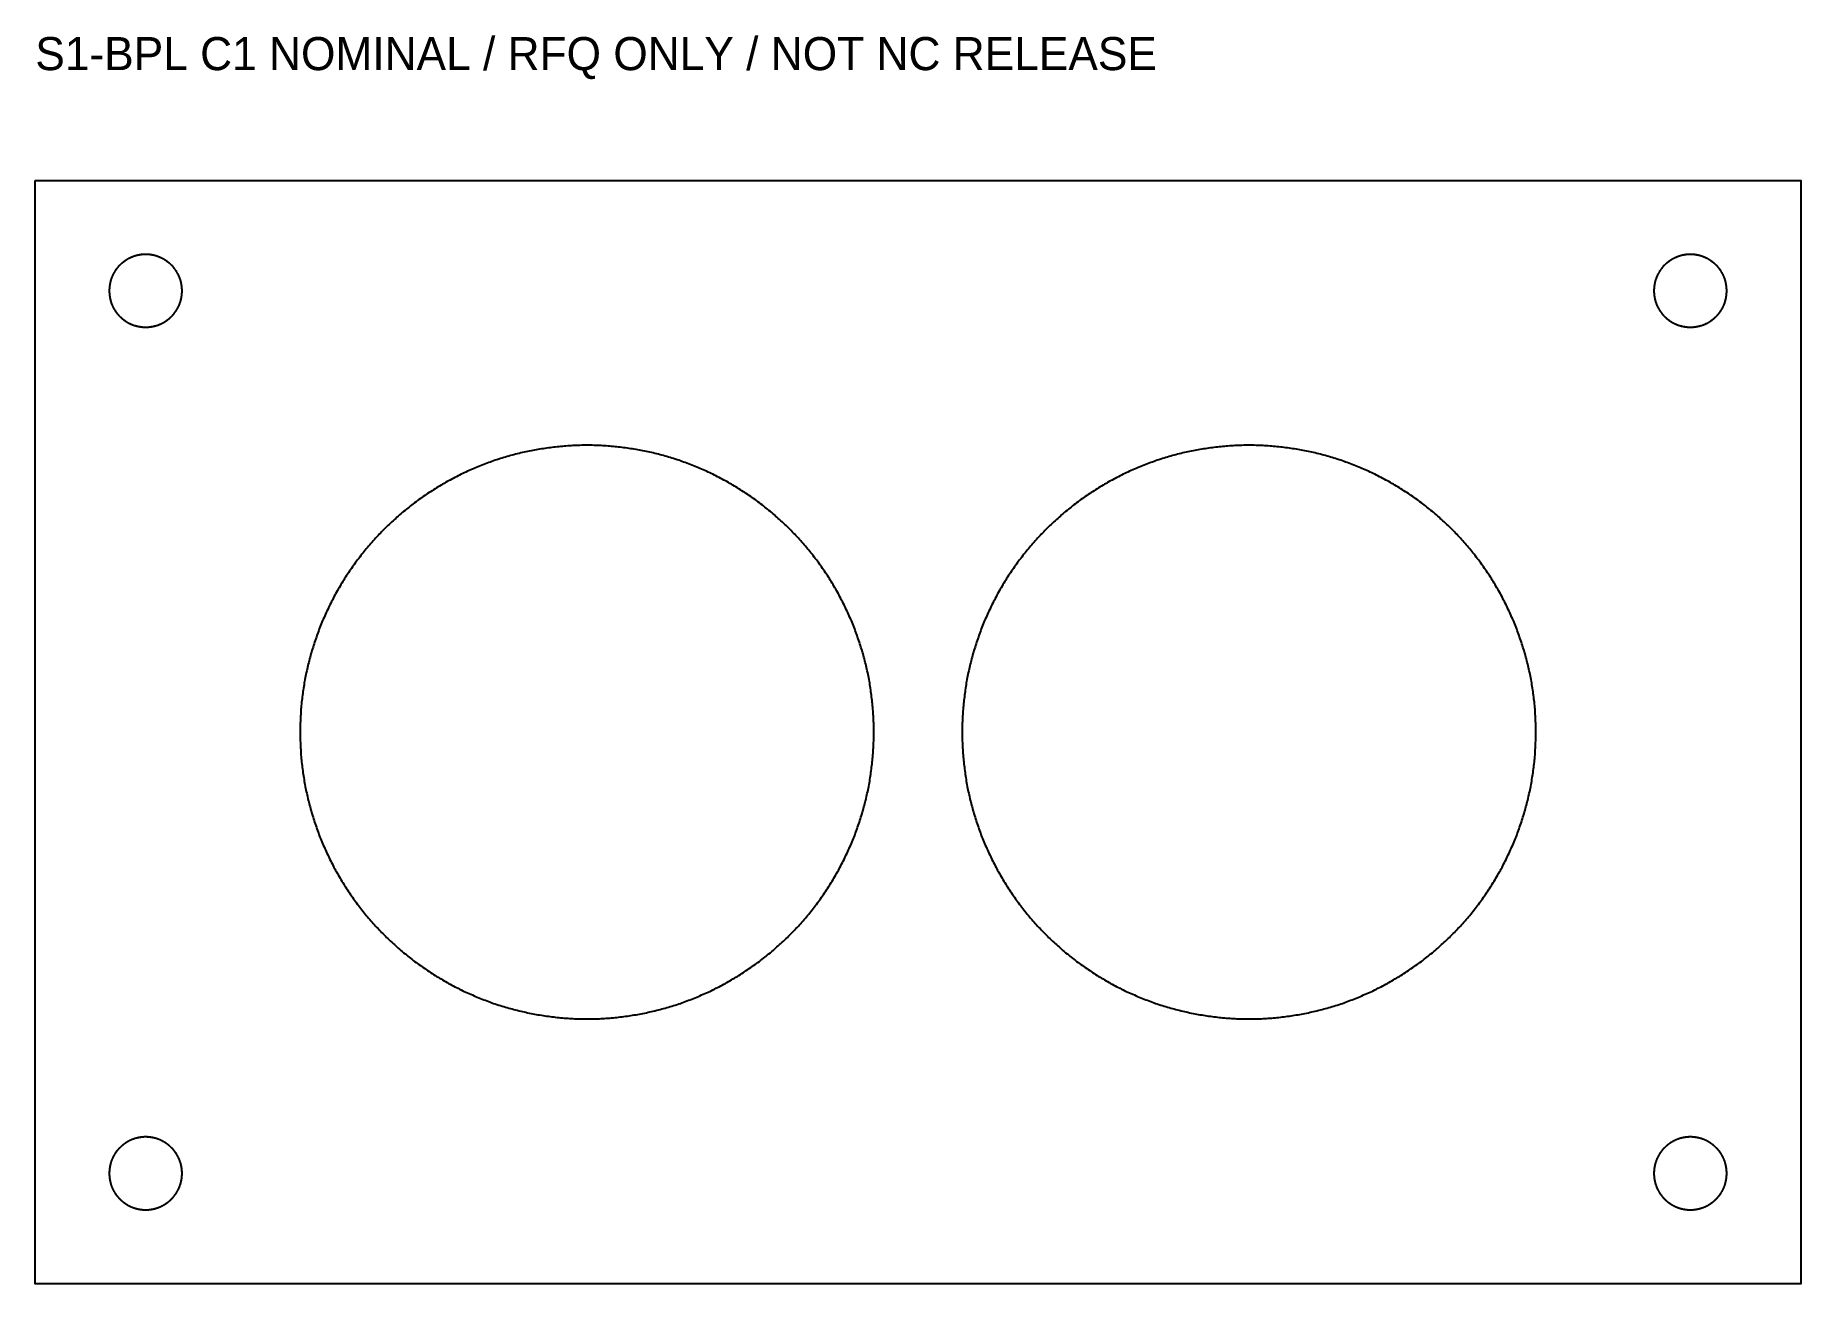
# Model space of a CAD drawing. Header units: millimetres. Extents: x 0 to 160, y 0 to 113.
import ezdxf

# ---------------------------------------------------------------- set-up
doc = ezdxf.new("R2010")
doc.units = ezdxf.units.MM
doc.layers.add('CUT', color=7, linetype='Continuous')
doc.layers.add('INFO', color=7, linetype='Continuous')

msp = doc.modelspace()

# ---------------------------------------------------------------- texts
at = {"layer": 'INFO'}
msp.add_text('S1-BPL C1 NOMINAL / RFQ ONLY / NOT NC RELEASE', height=3, dxfattribs=at).set_placement((0, 110))

# ---------------------------------------------------------------- linework, layer by layer
at = {"layer": 'CUT'}
for points in [[(0, 100), (160, 100), (160, 0), (0, 0)], [(13.3, 90.06), (13.3, 90.08), (13.3, 90.1), (13.3, 90.12), (13.3, 90.14), (13.3, 90.16), (13.29, 90.18), (13.29, 90.2), (13.29, 90.22), (13.29, 90.24), (13.29, 90.26), (13.29, 90.28), (13.29, 90.3), (13.28, 90.32), (13.28, 90.34), (13.28, 90.36), (13.28, 90.38), (13.28, 90.4), (13.27, 90.42), (13.27, 90.44), (13.27, 90.46), (13.26, 90.48), (13.26, 90.5), (13.26, 90.52), (13.25, 90.54), (13.25, 90.56), (13.25, 90.58), (13.24, 90.6), (13.24, 90.62), (13.24, 90.64), (13.23, 90.66), (13.23, 90.68), (13.22, 90.7), (13.22, 90.72), (13.22, 90.74), (13.21, 90.76), (13.21, 90.78), (13.2, 90.8), (13.2, 90.82), (13.19, 90.84), (13.19, 90.86), (13.18, 90.88), (13.18, 90.9), (13.17, 90.92), (13.16, 90.94), (13.16, 90.96), (13.15, 90.98), (13.15, 91), (13.14, 91.02), (13.13, 91.04), (13.13, 91.05), (13.12, 91.07), (13.11, 91.09), (13.11, 91.11), (13.1, 91.13), (13.09, 91.15), (13.09, 91.17), (13.08, 91.19), (13.07, 91.21), (13.06, 91.23), (13.06, 91.24), (13.05, 91.26), (13.04, 91.28), (13.03, 91.3), (13.03, 91.32), (13.02, 91.34), (13.01, 91.36), (13, 91.37), (12.99, 91.39), (12.98, 91.41), (12.97, 91.43), (12.97, 91.45), (12.96, 91.47), (12.95, 91.48), (12.94, 91.5), (12.93, 91.52), (12.92, 91.54), (12.91, 91.56), (12.9, 91.57), (12.89, 91.59), (12.88, 91.61), (12.87, 91.63), (12.86, 91.64), (12.85, 91.66), (12.84, 91.68), (12.83, 91.7), (12.82, 91.71), (12.81, 91.73), (12.8, 91.75), (12.79, 91.77), (12.78, 91.78), (12.77, 91.8), (12.76, 91.82), (12.74, 91.83), (12.73, 91.85), (12.72, 91.87), (12.71, 91.88), (12.7, 91.9), (12.69, 91.92), (12.67, 91.93), (12.66, 91.95), (12.65, 91.97), (12.64, 91.98), (12.63, 92), (12.61, 92.01), (12.6, 92.03), (12.59, 92.05), (12.58, 92.06), (12.56, 92.08), (12.55, 92.09), (12.54, 92.11), (12.53, 92.12), (12.51, 92.14), (12.5, 92.16), (12.49, 92.17), (12.47, 92.19), (12.46, 92.2), (12.45, 92.22), (12.43, 92.23), (12.42, 92.25), (12.4, 92.26), (12.39, 92.28), (12.38, 92.29), (12.36, 92.3), (12.35, 92.32), (12.33, 92.33), (12.32, 92.35), (12.3, 92.36), (12.29, 92.38), (12.28, 92.39), (12.26, 92.4), (12.25, 92.42), (12.23, 92.43), (12.22, 92.45), (12.2, 92.46), (12.19, 92.47), (12.17, 92.49), (12.16, 92.5), (12.14, 92.51), (12.12, 92.53), (12.11, 92.54), (12.09, 92.55), (12.08, 92.56), (12.06, 92.58), (12.05, 92.59), (12.03, 92.6), (12.01, 92.61), (12, 92.63), (11.98, 92.64), (11.97, 92.65), (11.95, 92.66), (11.93, 92.67), (11.92, 92.69), (11.9, 92.7), (11.88, 92.71), (11.87, 92.72), (11.85, 92.73), (11.83, 92.74), (11.82, 92.76), (11.8, 92.77), (11.78, 92.78), (11.77, 92.79), (11.75, 92.8), (11.73, 92.81), (11.71, 92.82), (11.7, 92.83), (11.68, 92.84), (11.66, 92.85), (11.64, 92.86), (11.63, 92.87), (11.61, 92.88), (11.59, 92.89), (11.57, 92.9), (11.56, 92.91), (11.54, 92.92), (11.52, 92.93), (11.5, 92.94), (11.48, 92.95), (11.47, 92.96), (11.45, 92.97), (11.43, 92.97), (11.41, 92.98), (11.39, 92.99), (11.37, 93), (11.36, 93.01), (11.34, 93.02), (11.32, 93.03), (11.3, 93.03), (11.28, 93.04), (11.26, 93.05), (11.24, 93.06), (11.23, 93.06), (11.21, 93.07), (11.19, 93.08), (11.17, 93.09), (11.15, 93.09), (11.13, 93.1), (11.11, 93.11), (11.09, 93.11), (11.07, 93.12), (11.05, 93.13), (11.04, 93.13), (11.02, 93.14), (11, 93.15), (10.98, 93.15), (10.96, 93.16), (10.94, 93.16), (10.92, 93.17), (10.9, 93.18), (10.88, 93.18), (10.86, 93.19), (10.84, 93.19), (10.82, 93.2), (10.8, 93.2), (10.78, 93.21), (10.76, 93.21), (10.74, 93.22), (10.72, 93.22), (10.7, 93.22), (10.68, 93.23), (10.66, 93.23), (10.64, 93.24), (10.62, 93.24), (10.6, 93.24), (10.58, 93.25), (10.56, 93.25), (10.54, 93.25), (10.52, 93.26), (10.5, 93.26), (10.48, 93.26), (10.46, 93.27), (10.44, 93.27), (10.42, 93.27), (10.4, 93.28), (10.38, 93.28), (10.36, 93.28), (10.34, 93.28), (10.32, 93.28), (10.3, 93.29), (10.28, 93.29), (10.26, 93.29), (10.24, 93.29), (10.22, 93.29), (10.2, 93.29), (10.18, 93.29), (10.16, 93.3), (10.14, 93.3), (10.12, 93.3), (10.1, 93.3), (10.08, 93.3), (10.06, 93.3), (10.04, 93.3), (10.02, 93.3), (10, 93.3), (9.98, 93.3), (9.96, 93.3), (9.94, 93.3), (9.92, 93.3), (9.9, 93.3), (9.88, 93.3), (9.86, 93.3), (9.84, 93.3), (9.82, 93.29), (9.8, 93.29), (9.78, 93.29), (9.76, 93.29), (9.74, 93.29), (9.72, 93.29), (9.7, 93.29), (9.68, 93.28), (9.66, 93.28), (9.64, 93.28), (9.62, 93.28), (9.6, 93.28), (9.58, 93.27), (9.56, 93.27), (9.54, 93.27), (9.52, 93.26), (9.5, 93.26), (9.48, 93.26), (9.46, 93.25), (9.44, 93.25), (9.42, 93.25), (9.4, 93.24), (9.38, 93.24), (9.36, 93.24), (9.34, 93.23), (9.32, 93.23), (9.3, 93.22), (9.28, 93.22), (9.26, 93.22), (9.24, 93.21), (9.22, 93.21), (9.2, 93.2), (9.18, 93.2), (9.16, 93.19), (9.14, 93.19), (9.12, 93.18), (9.1, 93.18), (9.08, 93.17), (9.06, 93.16), (9.04, 93.16), (9.02, 93.15), (9, 93.15), (8.98, 93.14), (8.96, 93.13), (8.95, 93.13), (8.93, 93.12), (8.91, 93.11), (8.89, 93.11), (8.87, 93.1), (8.85, 93.09), (8.83, 93.09), (8.81, 93.08), (8.79, 93.07), (8.77, 93.06), (8.76, 93.06), (8.74, 93.05), (8.72, 93.04), (8.7, 93.03), (8.68, 93.03), (8.66, 93.02), (8.64, 93.01), (8.63, 93), (8.61, 92.99), (8.59, 92.98), (8.57, 92.97), (8.55, 92.97), (8.53, 92.96), (8.52, 92.95), (8.5, 92.94), (8.48, 92.93), (8.46, 92.92), (8.44, 92.91), (8.43, 92.9), (8.41, 92.89), (8.39, 92.88), (8.37, 92.87), (8.36, 92.86), (8.34, 92.85), (8.32, 92.84), (8.3, 92.83), (8.29, 92.82), (8.27, 92.81), (8.25, 92.8), (8.23, 92.79), (8.22, 92.78), (8.2, 92.77), (8.18, 92.76), (8.17, 92.74), (8.15, 92.73), (8.13, 92.72), (8.12, 92.71), (8.1, 92.7), (8.08, 92.69), (8.07, 92.67), (8.05, 92.66), (8.03, 92.65), (8.02, 92.64), (8, 92.63), (7.99, 92.61), (7.97, 92.6), (7.95, 92.59), (7.94, 92.58), (7.92, 92.56), (7.91, 92.55), (7.89, 92.54), (7.88, 92.53), (7.86, 92.51), (7.84, 92.5), (7.83, 92.49), (7.81, 92.47), (7.8, 92.46), (7.78, 92.45), (7.77, 92.43), (7.75, 92.42), (7.74, 92.4), (7.72, 92.39), (7.71, 92.38), (7.7, 92.36), (7.68, 92.35), (7.67, 92.33), (7.65, 92.32), (7.64, 92.3), (7.62, 92.29), (7.61, 92.28), (7.6, 92.26), (7.58, 92.25), (7.57, 92.23), (7.55, 92.22), (7.54, 92.2), (7.53, 92.19), (7.51, 92.17), (7.5, 92.16), (7.49, 92.14), (7.47, 92.12), (7.46, 92.11), (7.45, 92.09), (7.44, 92.08), (7.42, 92.06), (7.41, 92.05), (7.4, 92.03), (7.39, 92.01), (7.37, 92), (7.36, 91.98), (7.35, 91.97), (7.34, 91.95), (7.33, 91.93), (7.31, 91.92), (7.3, 91.9), (7.29, 91.88), (7.28, 91.87), (7.27, 91.85), (7.26, 91.83), (7.24, 91.82), (7.23, 91.8), (7.22, 91.78), (7.21, 91.77), (7.2, 91.75), (7.19, 91.73), (7.18, 91.71), (7.17, 91.7), (7.16, 91.68), (7.15, 91.66), (7.14, 91.64), (7.13, 91.63), (7.12, 91.61), (7.11, 91.59), (7.1, 91.57), (7.09, 91.56), (7.08, 91.54), (7.07, 91.52), (7.06, 91.5), (7.05, 91.48), (7.04, 91.47), (7.03, 91.45), (7.03, 91.43), (7.02, 91.41), (7.01, 91.39), (7, 91.37), (6.99, 91.36), (6.98, 91.34), (6.97, 91.32), (6.97, 91.3), (6.96, 91.28), (6.95, 91.26), (6.94, 91.24), (6.94, 91.23), (6.93, 91.21), (6.92, 91.19), (6.91, 91.17), (6.91, 91.15), (6.9, 91.13), (6.89, 91.11), (6.89, 91.09), (6.88, 91.07), (6.87, 91.05), (6.87, 91.04), (6.86, 91.02), (6.85, 91), (6.85, 90.98), (6.84, 90.96), (6.84, 90.94), (6.83, 90.92), (6.82, 90.9), (6.82, 90.88), (6.81, 90.86), (6.81, 90.84), (6.8, 90.82), (6.8, 90.8), (6.79, 90.78), (6.79, 90.76), (6.78, 90.74), (6.78, 90.72), (6.78, 90.7), (6.77, 90.68), (6.77, 90.66), (6.76, 90.64), (6.76, 90.62), (6.76, 90.6), (6.75, 90.58), (6.75, 90.56), (6.75, 90.54), (6.74, 90.52), (6.74, 90.5), (6.74, 90.48), (6.73, 90.46), (6.73, 90.44), (6.73, 90.42), (6.72, 90.4), (6.72, 90.38), (6.72, 90.36), (6.72, 90.34), (6.72, 90.32), (6.71, 90.3), (6.71, 90.28), (6.71, 90.26), (6.71, 90.24), (6.71, 90.22), (6.71, 90.2), (6.71, 90.18), (6.7, 90.16), (6.7, 90.14), (6.7, 90.12), (6.7, 90.1), (6.7, 90.08), (6.7, 90.06), (6.7, 90.04), (6.7, 90.02), (6.7, 90), (6.7, 89.98), (6.7, 89.96), (6.7, 89.94), (6.7, 89.92), (6.7, 89.9), (6.7, 89.88), (6.7, 89.86), (6.7, 89.84), (6.71, 89.82), (6.71, 89.8), (6.71, 89.78), (6.71, 89.76), (6.71, 89.74), (6.71, 89.72), (6.71, 89.7), (6.72, 89.68), (6.72, 89.66), (6.72, 89.64), (6.72, 89.62), (6.72, 89.6), (6.73, 89.58), (6.73, 89.56), (6.73, 89.54), (6.74, 89.52), (6.74, 89.5), (6.74, 89.48), (6.75, 89.46), (6.75, 89.44), (6.75, 89.42), (6.76, 89.4), (6.76, 89.38), (6.76, 89.36), (6.77, 89.34), (6.77, 89.32), (6.78, 89.3), (6.78, 89.28), (6.78, 89.26), (6.79, 89.24), (6.79, 89.22), (6.8, 89.2), (6.8, 89.18), (6.81, 89.16), (6.81, 89.14), (6.82, 89.12), (6.82, 89.1), (6.83, 89.08), (6.84, 89.06), (6.84, 89.04), (6.85, 89.02), (6.85, 89), (6.86, 88.98), (6.87, 88.96), (6.87, 88.95), (6.88, 88.93), (6.89, 88.91), (6.89, 88.89), (6.9, 88.87), (6.91, 88.85), (6.91, 88.83), (6.92, 88.81), (6.93, 88.79), (6.94, 88.77), (6.94, 88.76), (6.95, 88.74), (6.96, 88.72), (6.97, 88.7), (6.97, 88.68), (6.98, 88.66), (6.99, 88.64), (7, 88.63), (7.01, 88.61), (7.02, 88.59), (7.03, 88.57), (7.03, 88.55), (7.04, 88.53), (7.05, 88.52), (7.06, 88.5), (7.07, 88.48), (7.08, 88.46), (7.09, 88.44), (7.1, 88.43), (7.11, 88.41), (7.12, 88.39), (7.13, 88.37), (7.14, 88.36), (7.15, 88.34), (7.16, 88.32), (7.17, 88.3), (7.18, 88.29), (7.19, 88.27), (7.2, 88.25), (7.21, 88.23), (7.22, 88.22), (7.23, 88.2), (7.24, 88.18), (7.26, 88.17), (7.27, 88.15), (7.28, 88.13), (7.29, 88.12), (7.3, 88.1), (7.31, 88.08), (7.33, 88.07), (7.34, 88.05), (7.35, 88.03), (7.36, 88.02), (7.37, 88), (7.39, 87.99), (7.4, 87.97), (7.41, 87.95), (7.42, 87.94), (7.44, 87.92), (7.45, 87.91), (7.46, 87.89), (7.47, 87.88), (7.49, 87.86), (7.5, 87.84), (7.51, 87.83), (7.53, 87.81), (7.54, 87.8), (7.55, 87.78), (7.57, 87.77), (7.58, 87.75), (7.6, 87.74), (7.61, 87.72), (7.62, 87.71), (7.64, 87.7), (7.65, 87.68), (7.67, 87.67), (7.68, 87.65), (7.7, 87.64), (7.71, 87.62), (7.72, 87.61), (7.74, 87.6), (7.75, 87.58), (7.77, 87.57), (7.78, 87.55), (7.8, 87.54), (7.81, 87.53), (7.83, 87.51), (7.84, 87.5), (7.86, 87.49), (7.88, 87.47), (7.89, 87.46), (7.91, 87.45), (7.92, 87.44), (7.94, 87.42), (7.95, 87.41), (7.97, 87.4), (7.99, 87.39), (8, 87.37), (8.02, 87.36), (8.03, 87.35), (8.05, 87.34), (8.07, 87.33), (8.08, 87.31), (8.1, 87.3), (8.12, 87.29), (8.13, 87.28), (8.15, 87.27), (8.17, 87.26), (8.18, 87.24), (8.2, 87.23), (8.22, 87.22), (8.23, 87.21), (8.25, 87.2), (8.27, 87.19), (8.29, 87.18), (8.3, 87.17), (8.32, 87.16), (8.34, 87.15), (8.36, 87.14), (8.37, 87.13), (8.39, 87.12), (8.41, 87.11), (8.43, 87.1), (8.44, 87.09), (8.46, 87.08), (8.48, 87.07), (8.5, 87.06), (8.52, 87.05), (8.53, 87.04), (8.55, 87.03), (8.57, 87.03), (8.59, 87.02), (8.61, 87.01), (8.63, 87), (8.64, 86.99), (8.66, 86.98), (8.68, 86.97), (8.7, 86.97), (8.72, 86.96), (8.74, 86.95), (8.76, 86.94), (8.77, 86.94), (8.79, 86.93), (8.81, 86.92), (8.83, 86.91), (8.85, 86.91), (8.87, 86.9), (8.89, 86.89), (8.91, 86.89), (8.93, 86.88), (8.95, 86.87), (8.96, 86.87), (8.98, 86.86), (9, 86.85), (9.02, 86.85), (9.04, 86.84), (9.06, 86.84), (9.08, 86.83), (9.1, 86.82), (9.12, 86.82), (9.14, 86.81), (9.16, 86.81), (9.18, 86.8), (9.2, 86.8), (9.22, 86.79), (9.24, 86.79), (9.26, 86.78), (9.28, 86.78), (9.3, 86.78), (9.32, 86.77), (9.34, 86.77), (9.36, 86.76), (9.38, 86.76), (9.4, 86.76), (9.42, 86.75), (9.44, 86.75), (9.46, 86.75), (9.48, 86.74), (9.5, 86.74), (9.52, 86.74), (9.54, 86.73), (9.56, 86.73), (9.58, 86.73), (9.6, 86.72), (9.62, 86.72), (9.64, 86.72), (9.66, 86.72), (9.68, 86.72), (9.7, 86.71), (9.72, 86.71), (9.74, 86.71), (9.76, 86.71), (9.78, 86.71), (9.8, 86.71), (9.82, 86.71), (9.84, 86.7), (9.86, 86.7), (9.88, 86.7), (9.9, 86.7), (9.92, 86.7), (9.94, 86.7), (9.96, 86.7), (9.98, 86.7), (10, 86.7), (10.02, 86.7), (10.04, 86.7), (10.06, 86.7), (10.08, 86.7), (10.1, 86.7), (10.12, 86.7), (10.14, 86.7), (10.16, 86.7), (10.18, 86.71), (10.2, 86.71), (10.22, 86.71), (10.24, 86.71), (10.26, 86.71), (10.28, 86.71), (10.3, 86.71), (10.32, 86.72), (10.34, 86.72), (10.36, 86.72), (10.38, 86.72), (10.4, 86.72), (10.42, 86.73), (10.44, 86.73), (10.46, 86.73), (10.48, 86.74), (10.5, 86.74), (10.52, 86.74), (10.54, 86.75), (10.56, 86.75), (10.58, 86.75), (10.6, 86.76), (10.62, 86.76), (10.64, 86.76), (10.66, 86.77), (10.68, 86.77), (10.7, 86.78), (10.72, 86.78), (10.74, 86.78), (10.76, 86.79), (10.78, 86.79), (10.8, 86.8), (10.82, 86.8), (10.84, 86.81), (10.86, 86.81), (10.88, 86.82), (10.9, 86.82), (10.92, 86.83), (10.94, 86.84), (10.96, 86.84), (10.98, 86.85), (11, 86.85), (11.02, 86.86), (11.04, 86.87), (11.05, 86.87), (11.07, 86.88), (11.09, 86.89), (11.11, 86.89), (11.13, 86.9), (11.15, 86.91), (11.17, 86.91), (11.19, 86.92), (11.21, 86.93), (11.23, 86.94), (11.24, 86.94), (11.26, 86.95), (11.28, 86.96), (11.3, 86.97), (11.32, 86.97), (11.34, 86.98), (11.36, 86.99), (11.37, 87), (11.39, 87.01), (11.41, 87.02), (11.43, 87.03), (11.45, 87.03), (11.47, 87.04), (11.48, 87.05), (11.5, 87.06), (11.52, 87.07), (11.54, 87.08), (11.56, 87.09), (11.57, 87.1), (11.59, 87.11), (11.61, 87.12), (11.63, 87.13), (11.64, 87.14), (11.66, 87.15), (11.68, 87.16), (11.7, 87.17), (11.71, 87.18), (11.73, 87.19), (11.75, 87.2), (11.77, 87.21), (11.78, 87.22), (11.8, 87.23), (11.82, 87.24), (11.83, 87.26), (11.85, 87.27), (11.87, 87.28), (11.88, 87.29), (11.9, 87.3), (11.92, 87.31), (11.93, 87.33), (11.95, 87.34), (11.97, 87.35), (11.98, 87.36), (12, 87.37), (12.01, 87.39), (12.03, 87.4), (12.05, 87.41), (12.06, 87.42), (12.08, 87.44), (12.09, 87.45), (12.11, 87.46), (12.12, 87.47), (12.14, 87.49), (12.16, 87.5), (12.17, 87.51), (12.19, 87.53), (12.2, 87.54), (12.22, 87.55), (12.23, 87.57), (12.25, 87.58), (12.26, 87.6), (12.28, 87.61), (12.29, 87.62), (12.3, 87.64), (12.32, 87.65), (12.33, 87.67), (12.35, 87.68), (12.36, 87.7), (12.38, 87.71), (12.39, 87.72), (12.4, 87.74), (12.42, 87.75), (12.43, 87.77), (12.45, 87.78), (12.46, 87.8), (12.47, 87.81), (12.49, 87.83), (12.5, 87.84), (12.51, 87.86), (12.53, 87.88), (12.54, 87.89), (12.55, 87.91), (12.56, 87.92), (12.58, 87.94), (12.59, 87.95), (12.6, 87.97), (12.61, 87.99), (12.63, 88), (12.64, 88.02), (12.65, 88.03), (12.66, 88.05), (12.67, 88.07), (12.69, 88.08), (12.7, 88.1), (12.71, 88.12), (12.72, 88.13), (12.73, 88.15), (12.74, 88.17), (12.76, 88.18), (12.77, 88.2), (12.78, 88.22), (12.79, 88.23), (12.8, 88.25), (12.81, 88.27), (12.82, 88.29), (12.83, 88.3), (12.84, 88.32), (12.85, 88.34), (12.86, 88.36), (12.87, 88.37), (12.88, 88.39), (12.89, 88.41), (12.9, 88.43), (12.91, 88.44), (12.92, 88.46), (12.93, 88.48), (12.94, 88.5), (12.95, 88.52), (12.96, 88.53), (12.97, 88.55), (12.97, 88.57), (12.98, 88.59), (12.99, 88.61), (13, 88.63), (13.01, 88.64), (13.02, 88.66), (13.03, 88.68), (13.03, 88.7), (13.04, 88.72), (13.05, 88.74), (13.06, 88.76), (13.06, 88.77), (13.07, 88.79), (13.08, 88.81), (13.09, 88.83), (13.09, 88.85), (13.1, 88.87), (13.11, 88.89), (13.11, 88.91), (13.12, 88.93), (13.13, 88.95), (13.13, 88.96), (13.14, 88.98), (13.15, 89), (13.15, 89.02), (13.16, 89.04), (13.16, 89.06), (13.17, 89.08), (13.18, 89.1), (13.18, 89.12), (13.19, 89.14), (13.19, 89.16), (13.2, 89.18), (13.2, 89.2), (13.21, 89.22), (13.21, 89.24), (13.22, 89.26), (13.22, 89.28), (13.22, 89.3), (13.23, 89.32), (13.23, 89.34), (13.24, 89.36), (13.24, 89.38), (13.24, 89.4), (13.25, 89.42), (13.25, 89.44), (13.25, 89.46), (13.26, 89.48), (13.26, 89.5), (13.26, 89.52), (13.27, 89.54), (13.27, 89.56), (13.27, 89.58), (13.28, 89.6), (13.28, 89.62), (13.28, 89.64), (13.28, 89.66), (13.28, 89.68), (13.29, 89.7), (13.29, 89.72), (13.29, 89.74), (13.29, 89.76), (13.29, 89.78), (13.29, 89.8), (13.29, 89.82), (13.3, 89.84), (13.3, 89.86), (13.3, 89.88), (13.3, 89.9), (13.3, 89.92), (13.3, 89.94), (13.3, 89.96), (13.3, 89.98), (13.3, 90), (13.3, 90.02), (13.3, 90.04)], [(153.3, 90.02), (153.3, 90.04), (153.3, 90.06), (153.3, 90.08), (153.3, 90.1), (153.3, 90.12), (153.3, 90.14), (153.3, 90.16), (153.29, 90.18), (153.29, 90.2), (153.29, 90.22), (153.29, 90.24), (153.29, 90.26), (153.29, 90.28), (153.29, 90.3), (153.28, 90.32), (153.28, 90.34), (153.28, 90.36), (153.28, 90.38), (153.28, 90.4), (153.27, 90.42), (153.27, 90.44), (153.27, 90.46), (153.26, 90.48), (153.26, 90.5), (153.26, 90.52), (153.25, 90.54), (153.25, 90.56), (153.25, 90.58), (153.24, 90.6), (153.24, 90.62), (153.24, 90.64), (153.23, 90.66), (153.23, 90.68), (153.22, 90.7), (153.22, 90.72), (153.22, 90.74), (153.21, 90.76), (153.21, 90.78), (153.2, 90.8), (153.2, 90.82), (153.19, 90.84), (153.19, 90.86), (153.18, 90.88), (153.18, 90.9), (153.17, 90.92), (153.16, 90.94), (153.16, 90.96), (153.15, 90.98), (153.15, 91), (153.14, 91.02), (153.13, 91.04), (153.13, 91.05), (153.12, 91.07), (153.11, 91.09), (153.11, 91.11), (153.1, 91.13), (153.09, 91.15), (153.09, 91.17), (153.08, 91.19), (153.07, 91.21), (153.06, 91.23), (153.06, 91.24), (153.05, 91.26), (153.04, 91.28), (153.03, 91.3), (153.03, 91.32), (153.02, 91.34), (153.01, 91.36), (153, 91.37), (152.99, 91.39), (152.98, 91.41), (152.97, 91.43), (152.97, 91.45), (152.96, 91.47), (152.95, 91.48), (152.94, 91.5), (152.93, 91.52), (152.92, 91.54), (152.91, 91.56), (152.9, 91.57), (152.89, 91.59), (152.88, 91.61), (152.87, 91.63), (152.86, 91.64), (152.85, 91.66), (152.84, 91.68), (152.83, 91.7), (152.82, 91.71), (152.81, 91.73), (152.8, 91.75), (152.79, 91.77), (152.78, 91.78), (152.77, 91.8), (152.76, 91.82), (152.74, 91.83), (152.73, 91.85), (152.72, 91.87), (152.71, 91.88), (152.7, 91.9), (152.69, 91.92), (152.67, 91.93), (152.66, 91.95), (152.65, 91.97), (152.64, 91.98), (152.63, 92), (152.61, 92.01), (152.6, 92.03), (152.59, 92.05), (152.58, 92.06), (152.56, 92.08), (152.55, 92.09), (152.54, 92.11), (152.53, 92.12), (152.51, 92.14), (152.5, 92.16), (152.49, 92.17), (152.47, 92.19), (152.46, 92.2), (152.45, 92.22), (152.43, 92.23), (152.42, 92.25), (152.4, 92.26), (152.39, 92.28), (152.38, 92.29), (152.36, 92.3), (152.35, 92.32), (152.33, 92.33), (152.32, 92.35), (152.3, 92.36), (152.29, 92.38), (152.28, 92.39), (152.26, 92.4), (152.25, 92.42), (152.23, 92.43), (152.22, 92.45), (152.2, 92.46), (152.19, 92.47), (152.17, 92.49), (152.16, 92.5), (152.14, 92.51), (152.12, 92.53), (152.11, 92.54), (152.09, 92.55), (152.08, 92.56), (152.06, 92.58), (152.05, 92.59), (152.03, 92.6), (152.01, 92.61), (152, 92.63), (151.98, 92.64), (151.97, 92.65), (151.95, 92.66), (151.93, 92.67), (151.92, 92.69), (151.9, 92.7), (151.88, 92.71), (151.87, 92.72), (151.85, 92.73), (151.83, 92.74), (151.82, 92.76), (151.8, 92.77), (151.78, 92.78), (151.77, 92.79), (151.75, 92.8), (151.73, 92.81), (151.71, 92.82), (151.7, 92.83), (151.68, 92.84), (151.66, 92.85), (151.64, 92.86), (151.63, 92.87), (151.61, 92.88), (151.59, 92.89), (151.57, 92.9), (151.56, 92.91), (151.54, 92.92), (151.52, 92.93), (151.5, 92.94), (151.48, 92.95), (151.47, 92.96), (151.45, 92.97), (151.43, 92.97), (151.41, 92.98), (151.39, 92.99), (151.37, 93), (151.36, 93.01), (151.34, 93.02), (151.32, 93.03), (151.3, 93.03), (151.28, 93.04), (151.26, 93.05), (151.24, 93.06), (151.23, 93.06), (151.21, 93.07), (151.19, 93.08), (151.17, 93.09), (151.15, 93.09), (151.13, 93.1), (151.11, 93.11), (151.09, 93.11), (151.07, 93.12), (151.05, 93.13), (151.04, 93.13), (151.02, 93.14), (151, 93.15), (150.98, 93.15), (150.96, 93.16), (150.94, 93.16), (150.92, 93.17), (150.9, 93.18), (150.88, 93.18), (150.86, 93.19), (150.84, 93.19), (150.82, 93.2), (150.8, 93.2), (150.78, 93.21), (150.76, 93.21), (150.74, 93.22), (150.72, 93.22), (150.7, 93.22), (150.68, 93.23), (150.66, 93.23), (150.64, 93.24), (150.62, 93.24), (150.6, 93.24), (150.58, 93.25), (150.56, 93.25), (150.54, 93.25), (150.52, 93.26), (150.5, 93.26), (150.48, 93.26), (150.46, 93.27), (150.44, 93.27), (150.42, 93.27), (150.4, 93.28), (150.38, 93.28), (150.36, 93.28), (150.34, 93.28), (150.32, 93.28), (150.3, 93.29), (150.28, 93.29), (150.26, 93.29), (150.24, 93.29), (150.22, 93.29), (150.2, 93.29), (150.18, 93.29), (150.16, 93.3), (150.14, 93.3), (150.12, 93.3), (150.1, 93.3), (150.08, 93.3), (150.06, 93.3), (150.04, 93.3), (150.02, 93.3), (150, 93.3), (149.98, 93.3), (149.96, 93.3), (149.94, 93.3), (149.92, 93.3), (149.9, 93.3), (149.88, 93.3), (149.86, 93.3), (149.84, 93.3), (149.82, 93.29), (149.8, 93.29), (149.78, 93.29), (149.76, 93.29), (149.74, 93.29), (149.72, 93.29), (149.7, 93.29), (149.68, 93.28), (149.66, 93.28), (149.64, 93.28), (149.62, 93.28), (149.6, 93.28), (149.58, 93.27), (149.56, 93.27), (149.54, 93.27), (149.52, 93.26), (149.5, 93.26), (149.48, 93.26), (149.46, 93.25), (149.44, 93.25), (149.42, 93.25), (149.4, 93.24), (149.38, 93.24), (149.36, 93.24), (149.34, 93.23), (149.32, 93.23), (149.3, 93.22), (149.28, 93.22), (149.26, 93.22), (149.24, 93.21), (149.22, 93.21), (149.2, 93.2), (149.18, 93.2), (149.16, 93.19), (149.14, 93.19), (149.12, 93.18), (149.1, 93.18), (149.08, 93.17), (149.06, 93.16), (149.04, 93.16), (149.02, 93.15), (149, 93.15), (148.98, 93.14), (148.96, 93.13), (148.95, 93.13), (148.93, 93.12), (148.91, 93.11), (148.89, 93.11), (148.87, 93.1), (148.85, 93.09), (148.83, 93.09), (148.81, 93.08), (148.79, 93.07), (148.77, 93.06), (148.76, 93.06), (148.74, 93.05), (148.72, 93.04), (148.7, 93.03), (148.68, 93.03), (148.66, 93.02), (148.64, 93.01), (148.63, 93), (148.61, 92.99), (148.59, 92.98), (148.57, 92.97), (148.55, 92.97), (148.53, 92.96), (148.52, 92.95), (148.5, 92.94), (148.48, 92.93), (148.46, 92.92), (148.44, 92.91), (148.43, 92.9), (148.41, 92.89), (148.39, 92.88), (148.37, 92.87), (148.36, 92.86), (148.34, 92.85), (148.32, 92.84), (148.3, 92.83), (148.29, 92.82), (148.27, 92.81), (148.25, 92.8), (148.23, 92.79), (148.22, 92.78), (148.2, 92.77), (148.18, 92.76), (148.17, 92.74), (148.15, 92.73), (148.13, 92.72), (148.12, 92.71), (148.1, 92.7), (148.08, 92.69), (148.07, 92.67), (148.05, 92.66), (148.03, 92.65), (148.02, 92.64), (148, 92.63), (147.99, 92.61), (147.97, 92.6), (147.95, 92.59), (147.94, 92.58), (147.92, 92.56), (147.91, 92.55), (147.89, 92.54), (147.88, 92.53), (147.86, 92.51), (147.84, 92.5), (147.83, 92.49), (147.81, 92.47), (147.8, 92.46), (147.78, 92.45), (147.77, 92.43), (147.75, 92.42), (147.74, 92.4), (147.72, 92.39), (147.71, 92.38), (147.7, 92.36), (147.68, 92.35), (147.67, 92.33), (147.65, 92.32), (147.64, 92.3), (147.62, 92.29), (147.61, 92.28), (147.6, 92.26), (147.58, 92.25), (147.57, 92.23), (147.55, 92.22), (147.54, 92.2), (147.53, 92.19), (147.51, 92.17), (147.5, 92.16), (147.49, 92.14), (147.47, 92.12), (147.46, 92.11), (147.45, 92.09), (147.44, 92.08), (147.42, 92.06), (147.41, 92.05), (147.4, 92.03), (147.39, 92.01), (147.37, 92), (147.36, 91.98), (147.35, 91.97), (147.34, 91.95), (147.33, 91.93), (147.31, 91.92), (147.3, 91.9), (147.29, 91.88), (147.28, 91.87), (147.27, 91.85), (147.26, 91.83), (147.24, 91.82), (147.23, 91.8), (147.22, 91.78), (147.21, 91.77), (147.2, 91.75), (147.19, 91.73), (147.18, 91.71), (147.17, 91.7), (147.16, 91.68), (147.15, 91.66), (147.14, 91.64), (147.13, 91.63), (147.12, 91.61), (147.11, 91.59), (147.1, 91.57), (147.09, 91.56), (147.08, 91.54), (147.07, 91.52), (147.06, 91.5), (147.05, 91.48), (147.04, 91.47), (147.03, 91.45), (147.03, 91.43), (147.02, 91.41), (147.01, 91.39), (147, 91.37), (146.99, 91.36), (146.98, 91.34), (146.97, 91.32), (146.97, 91.3), (146.96, 91.28), (146.95, 91.26), (146.94, 91.24), (146.94, 91.23), (146.93, 91.21), (146.92, 91.19), (146.91, 91.17), (146.91, 91.15), (146.9, 91.13), (146.89, 91.11), (146.89, 91.09), (146.88, 91.07), (146.87, 91.05), (146.87, 91.04), (146.86, 91.02), (146.85, 91), (146.85, 90.98), (146.84, 90.96), (146.84, 90.94), (146.83, 90.92), (146.82, 90.9), (146.82, 90.88), (146.81, 90.86), (146.81, 90.84), (146.8, 90.82), (146.8, 90.8), (146.79, 90.78), (146.79, 90.76), (146.78, 90.74), (146.78, 90.72), (146.78, 90.7), (146.77, 90.68), (146.77, 90.66), (146.76, 90.64), (146.76, 90.62), (146.76, 90.6), (146.75, 90.58), (146.75, 90.56), (146.75, 90.54), (146.74, 90.52), (146.74, 90.5), (146.74, 90.48), (146.73, 90.46), (146.73, 90.44), (146.73, 90.42), (146.72, 90.4), (146.72, 90.38), (146.72, 90.36), (146.72, 90.34), (146.72, 90.32), (146.71, 90.3), (146.71, 90.28), (146.71, 90.26), (146.71, 90.24), (146.71, 90.22), (146.71, 90.2), (146.71, 90.18), (146.7, 90.16), (146.7, 90.14), (146.7, 90.12), (146.7, 90.1), (146.7, 90.08), (146.7, 90.06), (146.7, 90.04), (146.7, 90.02), (146.7, 90), (146.7, 89.98), (146.7, 89.96), (146.7, 89.94), (146.7, 89.92), (146.7, 89.9), (146.7, 89.88), (146.7, 89.86), (146.7, 89.84), (146.71, 89.82), (146.71, 89.8), (146.71, 89.78), (146.71, 89.76), (146.71, 89.74), (146.71, 89.72), (146.71, 89.7), (146.72, 89.68), (146.72, 89.66), (146.72, 89.64), (146.72, 89.62), (146.72, 89.6), (146.73, 89.58), (146.73, 89.56), (146.73, 89.54), (146.74, 89.52), (146.74, 89.5), (146.74, 89.48), (146.75, 89.46), (146.75, 89.44), (146.75, 89.42), (146.76, 89.4), (146.76, 89.38), (146.76, 89.36), (146.77, 89.34), (146.77, 89.32), (146.78, 89.3), (146.78, 89.28), (146.78, 89.26), (146.79, 89.24), (146.79, 89.22), (146.8, 89.2), (146.8, 89.18), (146.81, 89.16), (146.81, 89.14), (146.82, 89.12), (146.82, 89.1), (146.83, 89.08), (146.84, 89.06), (146.84, 89.04), (146.85, 89.02), (146.85, 89), (146.86, 88.98), (146.87, 88.96), (146.87, 88.95), (146.88, 88.93), (146.89, 88.91), (146.89, 88.89), (146.9, 88.87), (146.91, 88.85), (146.91, 88.83), (146.92, 88.81), (146.93, 88.79), (146.94, 88.77), (146.94, 88.76), (146.95, 88.74), (146.96, 88.72), (146.97, 88.7), (146.97, 88.68), (146.98, 88.66), (146.99, 88.64), (147, 88.63), (147.01, 88.61), (147.02, 88.59), (147.03, 88.57), (147.03, 88.55), (147.04, 88.53), (147.05, 88.52), (147.06, 88.5), (147.07, 88.48), (147.08, 88.46), (147.09, 88.44), (147.1, 88.43), (147.11, 88.41), (147.12, 88.39), (147.13, 88.37), (147.14, 88.36), (147.15, 88.34), (147.16, 88.32), (147.17, 88.3), (147.18, 88.29), (147.19, 88.27), (147.2, 88.25), (147.21, 88.23), (147.22, 88.22), (147.23, 88.2), (147.24, 88.18), (147.26, 88.17), (147.27, 88.15), (147.28, 88.13), (147.29, 88.12), (147.3, 88.1), (147.31, 88.08), (147.33, 88.07), (147.34, 88.05), (147.35, 88.03), (147.36, 88.02), (147.37, 88), (147.39, 87.99), (147.4, 87.97), (147.41, 87.95), (147.42, 87.94), (147.44, 87.92), (147.45, 87.91), (147.46, 87.89), (147.47, 87.88), (147.49, 87.86), (147.5, 87.84), (147.51, 87.83), (147.53, 87.81), (147.54, 87.8), (147.55, 87.78), (147.57, 87.77), (147.58, 87.75), (147.6, 87.74), (147.61, 87.72), (147.62, 87.71), (147.64, 87.7), (147.65, 87.68), (147.67, 87.67), (147.68, 87.65), (147.7, 87.64), (147.71, 87.62), (147.72, 87.61), (147.74, 87.6), (147.75, 87.58), (147.77, 87.57), (147.78, 87.55), (147.8, 87.54), (147.81, 87.53), (147.83, 87.51), (147.84, 87.5), (147.86, 87.49), (147.88, 87.47), (147.89, 87.46), (147.91, 87.45), (147.92, 87.44), (147.94, 87.42), (147.95, 87.41), (147.97, 87.4), (147.99, 87.39), (148, 87.37), (148.02, 87.36), (148.03, 87.35), (148.05, 87.34), (148.07, 87.33), (148.08, 87.31), (148.1, 87.3), (148.12, 87.29), (148.13, 87.28), (148.15, 87.27), (148.17, 87.26), (148.18, 87.24), (148.2, 87.23), (148.22, 87.22), (148.23, 87.21), (148.25, 87.2), (148.27, 87.19), (148.29, 87.18), (148.3, 87.17), (148.32, 87.16), (148.34, 87.15), (148.36, 87.14), (148.37, 87.13), (148.39, 87.12), (148.41, 87.11), (148.43, 87.1), (148.44, 87.09), (148.46, 87.08), (148.48, 87.07), (148.5, 87.06), (148.52, 87.05), (148.53, 87.04), (148.55, 87.03), (148.57, 87.03), (148.59, 87.02), (148.61, 87.01), (148.63, 87), (148.64, 86.99), (148.66, 86.98), (148.68, 86.97), (148.7, 86.97), (148.72, 86.96), (148.74, 86.95), (148.76, 86.94), (148.77, 86.94), (148.79, 86.93), (148.81, 86.92), (148.83, 86.91), (148.85, 86.91), (148.87, 86.9), (148.89, 86.89), (148.91, 86.89), (148.93, 86.88), (148.95, 86.87), (148.96, 86.87), (148.98, 86.86), (149, 86.85), (149.02, 86.85), (149.04, 86.84), (149.06, 86.84), (149.08, 86.83), (149.1, 86.82), (149.12, 86.82), (149.14, 86.81), (149.16, 86.81), (149.18, 86.8), (149.2, 86.8), (149.22, 86.79), (149.24, 86.79), (149.26, 86.78), (149.28, 86.78), (149.3, 86.78), (149.32, 86.77), (149.34, 86.77), (149.36, 86.76), (149.38, 86.76), (149.4, 86.76), (149.42, 86.75), (149.44, 86.75), (149.46, 86.75), (149.48, 86.74), (149.5, 86.74), (149.52, 86.74), (149.54, 86.73), (149.56, 86.73), (149.58, 86.73), (149.6, 86.72), (149.62, 86.72), (149.64, 86.72), (149.66, 86.72), (149.68, 86.72), (149.7, 86.71), (149.72, 86.71), (149.74, 86.71), (149.76, 86.71), (149.78, 86.71), (149.8, 86.71), (149.82, 86.71), (149.84, 86.7), (149.86, 86.7), (149.88, 86.7), (149.9, 86.7), (149.92, 86.7), (149.94, 86.7), (149.96, 86.7), (149.98, 86.7), (150, 86.7), (150.02, 86.7), (150.04, 86.7), (150.06, 86.7), (150.08, 86.7), (150.1, 86.7), (150.12, 86.7), (150.14, 86.7), (150.16, 86.7), (150.18, 86.71), (150.2, 86.71), (150.22, 86.71), (150.24, 86.71), (150.26, 86.71), (150.28, 86.71), (150.3, 86.71), (150.32, 86.72), (150.34, 86.72), (150.36, 86.72), (150.38, 86.72), (150.4, 86.72), (150.42, 86.73), (150.44, 86.73), (150.46, 86.73), (150.48, 86.74), (150.5, 86.74), (150.52, 86.74), (150.54, 86.75), (150.56, 86.75), (150.58, 86.75), (150.6, 86.76), (150.62, 86.76), (150.64, 86.76), (150.66, 86.77), (150.68, 86.77), (150.7, 86.78), (150.72, 86.78), (150.74, 86.78), (150.76, 86.79), (150.78, 86.79), (150.8, 86.8), (150.82, 86.8), (150.84, 86.81), (150.86, 86.81), (150.88, 86.82), (150.9, 86.82), (150.92, 86.83), (150.94, 86.84), (150.96, 86.84), (150.98, 86.85), (151, 86.85), (151.02, 86.86), (151.04, 86.87), (151.05, 86.87), (151.07, 86.88), (151.09, 86.89), (151.11, 86.89), (151.13, 86.9), (151.15, 86.91), (151.17, 86.91), (151.19, 86.92), (151.21, 86.93), (151.23, 86.94), (151.24, 86.94), (151.26, 86.95), (151.28, 86.96), (151.3, 86.97), (151.32, 86.97), (151.34, 86.98), (151.36, 86.99), (151.37, 87), (151.39, 87.01), (151.41, 87.02), (151.43, 87.03), (151.45, 87.03), (151.47, 87.04), (151.48, 87.05), (151.5, 87.06), (151.52, 87.07), (151.54, 87.08), (151.56, 87.09), (151.57, 87.1), (151.59, 87.11), (151.61, 87.12), (151.63, 87.13), (151.64, 87.14), (151.66, 87.15), (151.68, 87.16), (151.7, 87.17), (151.71, 87.18), (151.73, 87.19), (151.75, 87.2), (151.77, 87.21), (151.78, 87.22), (151.8, 87.23), (151.82, 87.24), (151.83, 87.26), (151.85, 87.27), (151.87, 87.28), (151.88, 87.29), (151.9, 87.3), (151.92, 87.31), (151.93, 87.33), (151.95, 87.34), (151.97, 87.35), (151.98, 87.36), (152, 87.37), (152.01, 87.39), (152.03, 87.4), (152.05, 87.41), (152.06, 87.42), (152.08, 87.44), (152.09, 87.45), (152.11, 87.46), (152.12, 87.47), (152.14, 87.49), (152.16, 87.5), (152.17, 87.51), (152.19, 87.53), (152.2, 87.54), (152.22, 87.55), (152.23, 87.57), (152.25, 87.58), (152.26, 87.6), (152.28, 87.61), (152.29, 87.62), (152.3, 87.64), (152.32, 87.65), (152.33, 87.67), (152.35, 87.68), (152.36, 87.7), (152.38, 87.71), (152.39, 87.72), (152.4, 87.74), (152.42, 87.75), (152.43, 87.77), (152.45, 87.78), (152.46, 87.8), (152.47, 87.81), (152.49, 87.83), (152.5, 87.84), (152.51, 87.86), (152.53, 87.88), (152.54, 87.89), (152.55, 87.91), (152.56, 87.92), (152.58, 87.94), (152.59, 87.95), (152.6, 87.97), (152.61, 87.99), (152.63, 88), (152.64, 88.02), (152.65, 88.03), (152.66, 88.05), (152.67, 88.07), (152.69, 88.08), (152.7, 88.1), (152.71, 88.12), (152.72, 88.13), (152.73, 88.15), (152.74, 88.17), (152.76, 88.18), (152.77, 88.2), (152.78, 88.22), (152.79, 88.23), (152.8, 88.25), (152.81, 88.27), (152.82, 88.29), (152.83, 88.3), (152.84, 88.32), (152.85, 88.34), (152.86, 88.36), (152.87, 88.37), (152.88, 88.39), (152.89, 88.41), (152.9, 88.43), (152.91, 88.44), (152.92, 88.46), (152.93, 88.48), (152.94, 88.5), (152.95, 88.52), (152.96, 88.53), (152.97, 88.55), (152.97, 88.57), (152.98, 88.59), (152.99, 88.61), (153, 88.63), (153.01, 88.64), (153.02, 88.66), (153.03, 88.68), (153.03, 88.7), (153.04, 88.72), (153.05, 88.74), (153.06, 88.76), (153.06, 88.77), (153.07, 88.79), (153.08, 88.81), (153.09, 88.83), (153.09, 88.85), (153.1, 88.87), (153.11, 88.89), (153.11, 88.91), (153.12, 88.93), (153.13, 88.95), (153.13, 88.96), (153.14, 88.98), (153.15, 89), (153.15, 89.02), (153.16, 89.04), (153.16, 89.06), (153.17, 89.08), (153.18, 89.1), (153.18, 89.12), (153.19, 89.14), (153.19, 89.16), (153.2, 89.18), (153.2, 89.2), (153.21, 89.22), (153.21, 89.24), (153.22, 89.26), (153.22, 89.28), (153.22, 89.3), (153.23, 89.32), (153.23, 89.34), (153.24, 89.36), (153.24, 89.38), (153.24, 89.4), (153.25, 89.42), (153.25, 89.44), (153.25, 89.46), (153.26, 89.48), (153.26, 89.5), (153.26, 89.52), (153.27, 89.54), (153.27, 89.56), (153.27, 89.58), (153.28, 89.6), (153.28, 89.62), (153.28, 89.64), (153.28, 89.66), (153.28, 89.68), (153.29, 89.7), (153.29, 89.72), (153.29, 89.74), (153.29, 89.76), (153.29, 89.78), (153.29, 89.8), (153.29, 89.82), (153.3, 89.84), (153.3, 89.86), (153.3, 89.88), (153.3, 89.9), (153.3, 89.92), (153.3, 89.94), (153.3, 89.96), (153.3, 89.98), (153.3, 90)], [(75.98, 50.96), (75.98, 51.12), (75.97, 51.28), (75.96, 51.44), (75.95, 51.59), (75.94, 51.75), (75.93, 51.91), (75.92, 52.07), (75.9, 52.23), (75.89, 52.39), (75.87, 52.55), (75.86, 52.71), (75.84, 52.87), (75.82, 53.02), (75.8, 53.18), (75.78, 53.34), (75.76, 53.5), (75.74, 53.66), (75.72, 53.81), (75.69, 53.97), (75.67, 54.13), (75.64, 54.29), (75.62, 54.45), (75.59, 54.6), (75.56, 54.76), (75.53, 54.92), (75.5, 55.07), (75.47, 55.23), (75.44, 55.38), (75.4, 55.54), (75.37, 55.7), (75.33, 55.85), (75.3, 56.01), (75.26, 56.16), (75.22, 56.32), (75.18, 56.47), (75.14, 56.63), (75.1, 56.78), (75.06, 56.93), (75.02, 57.09), (74.97, 57.24), (74.93, 57.39), (74.88, 57.55), (74.83, 57.7), (74.79, 57.85), (74.74, 58), (74.69, 58.16), (74.64, 58.31), (74.59, 58.46), (74.53, 58.61), (74.48, 58.76), (74.43, 58.91), (74.37, 59.06), (74.31, 59.21), (74.26, 59.36), (74.2, 59.51), (74.14, 59.65), (74.08, 59.8), (74.02, 59.95), (73.96, 60.1), (73.9, 60.24), (73.83, 60.39), (73.77, 60.54), (73.7, 60.68), (73.64, 60.83), (73.57, 60.97), (73.5, 61.12), (73.44, 61.26), (73.37, 61.4), (73.3, 61.55), (73.22, 61.69), (73.15, 61.83), (73.08, 61.97), (73, 62.12), (72.93, 62.26), (72.85, 62.4), (72.78, 62.54), (72.7, 62.68), (72.62, 62.82), (72.54, 62.95), (72.46, 63.09), (72.38, 63.23), (72.3, 63.37), (72.22, 63.5), (72.14, 63.64), (72.05, 63.77), (71.97, 63.91), (71.88, 64.04), (71.79, 64.18), (71.71, 64.31), (71.62, 64.44), (71.53, 64.58), (71.44, 64.71), (71.35, 64.84), (71.26, 64.97), (71.16, 65.1), (71.07, 65.23), (70.98, 65.36), (70.88, 65.49), (70.79, 65.62), (70.69, 65.74), (70.59, 65.87), (70.5, 66), (70.4, 66.12), (70.3, 66.25), (70.2, 66.37), (70.1, 66.49), (70, 66.62), (69.89, 66.74), (69.79, 66.86), (69.69, 66.98), (69.58, 67.1), (69.48, 67.22), (69.37, 67.34), (69.26, 67.46), (69.16, 67.58), (69.05, 67.7), (68.94, 67.81), (68.83, 67.93), (68.72, 68.04), (68.61, 68.16), (68.5, 68.27), (68.38, 68.38), (68.27, 68.5), (68.16, 68.61), (68.04, 68.72), (67.93, 68.83), (67.81, 68.94), (67.7, 69.05), (67.58, 69.16), (67.46, 69.26), (67.34, 69.37), (67.22, 69.48), (67.1, 69.58), (66.98, 69.69), (66.86, 69.79), (66.74, 69.89), (66.62, 70), (66.49, 70.1), (66.37, 70.2), (66.25, 70.3), (66.12, 70.4), (66, 70.5), (65.87, 70.59), (65.74, 70.69), (65.62, 70.79), (65.49, 70.88), (65.36, 70.98), (65.23, 71.07), (65.1, 71.16), (64.97, 71.26), (64.84, 71.35), (64.71, 71.44), (64.58, 71.53), (64.44, 71.62), (64.31, 71.71), (64.18, 71.79), (64.04, 71.88), (63.91, 71.97), (63.77, 72.05), (63.64, 72.14), (63.5, 72.22), (63.37, 72.3), (63.23, 72.38), (63.09, 72.46), (62.95, 72.54), (62.82, 72.62), (62.68, 72.7), (62.54, 72.78), (62.4, 72.85), (62.26, 72.93), (62.12, 73), (61.97, 73.08), (61.83, 73.15), (61.69, 73.22), (61.55, 73.3), (61.4, 73.37), (61.26, 73.44), (61.12, 73.5), (60.97, 73.57), (60.83, 73.64), (60.68, 73.7), (60.54, 73.77), (60.39, 73.83), (60.24, 73.9), (60.1, 73.96), (59.95, 74.02), (59.8, 74.08), (59.65, 74.14), (59.51, 74.2), (59.36, 74.26), (59.21, 74.31), (59.06, 74.37), (58.91, 74.43), (58.76, 74.48), (58.61, 74.53), (58.46, 74.59), (58.31, 74.64), (58.16, 74.69), (58, 74.74), (57.85, 74.79), (57.7, 74.83), (57.55, 74.88), (57.39, 74.93), (57.24, 74.97), (57.09, 75.02), (56.93, 75.06), (56.78, 75.1), (56.63, 75.14), (56.47, 75.18), (56.32, 75.22), (56.16, 75.26), (56.01, 75.3), (55.85, 75.33), (55.7, 75.37), (55.54, 75.4), (55.38, 75.44), (55.23, 75.47), (55.07, 75.5), (54.92, 75.53), (54.76, 75.56), (54.6, 75.59), (54.45, 75.62), (54.29, 75.64), (54.13, 75.67), (53.97, 75.69), (53.81, 75.72), (53.66, 75.74), (53.5, 75.76), (53.34, 75.78), (53.18, 75.8), (53.02, 75.82), (52.87, 75.84), (52.71, 75.86), (52.55, 75.87), (52.39, 75.89), (52.23, 75.9), (52.07, 75.92), (51.91, 75.93), (51.75, 75.94), (51.59, 75.95), (51.44, 75.96), (51.28, 75.97), (51.12, 75.98), (50.96, 75.98), (50.8, 75.99), (50.64, 75.99), (50.48, 76), (50.32, 76), (50.16, 76), (50, 76), (49.84, 76), (49.68, 76), (49.52, 76), (49.36, 75.99), (49.2, 75.99), (49.04, 75.98), (48.88, 75.98), (48.72, 75.97), (48.56, 75.96), (48.41, 75.95), (48.25, 75.94), (48.09, 75.93), (47.93, 75.92), (47.77, 75.9), (47.61, 75.89), (47.45, 75.87), (47.29, 75.86), (47.13, 75.84), (46.98, 75.82), (46.82, 75.8), (46.66, 75.78), (46.5, 75.76), (46.34, 75.74), (46.19, 75.72), (46.03, 75.69), (45.87, 75.67), (45.71, 75.64), (45.55, 75.62), (45.4, 75.59), (45.24, 75.56), (45.08, 75.53), (44.93, 75.5), (44.77, 75.47), (44.62, 75.44), (44.46, 75.4), (44.3, 75.37), (44.15, 75.33), (43.99, 75.3), (43.84, 75.26), (43.68, 75.22), (43.53, 75.18), (43.37, 75.14), (43.22, 75.1), (43.07, 75.06), (42.91, 75.02), (42.76, 74.97), (42.61, 74.93), (42.45, 74.88), (42.3, 74.83), (42.15, 74.79), (42, 74.74), (41.84, 74.69), (41.69, 74.64), (41.54, 74.59), (41.39, 74.53), (41.24, 74.48), (41.09, 74.43), (40.94, 74.37), (40.79, 74.31), (40.64, 74.26), (40.49, 74.2), (40.35, 74.14), (40.2, 74.08), (40.05, 74.02), (39.9, 73.96), (39.76, 73.9), (39.61, 73.83), (39.46, 73.77), (39.32, 73.7), (39.17, 73.64), (39.03, 73.57), (38.88, 73.5), (38.74, 73.44), (38.6, 73.37), (38.45, 73.3), (38.31, 73.22), (38.17, 73.15), (38.03, 73.08), (37.88, 73), (37.74, 72.93), (37.6, 72.85), (37.46, 72.78), (37.32, 72.7), (37.18, 72.62), (37.05, 72.54), (36.91, 72.46), (36.77, 72.38), (36.63, 72.3), (36.5, 72.22), (36.36, 72.14), (36.23, 72.05), (36.09, 71.97), (35.96, 71.88), (35.82, 71.79), (35.69, 71.71), (35.56, 71.62), (35.42, 71.53), (35.29, 71.44), (35.16, 71.35), (35.03, 71.26), (34.9, 71.16), (34.77, 71.07), (34.64, 70.98), (34.51, 70.88), (34.38, 70.79), (34.26, 70.69), (34.13, 70.59), (34, 70.5), (33.88, 70.4), (33.75, 70.3), (33.63, 70.2), (33.51, 70.1), (33.38, 70), (33.26, 69.89), (33.14, 69.79), (33.02, 69.69), (32.9, 69.58), (32.78, 69.48), (32.66, 69.37), (32.54, 69.26), (32.42, 69.16), (32.3, 69.05), (32.19, 68.94), (32.07, 68.83), (31.96, 68.72), (31.84, 68.61), (31.73, 68.5), (31.62, 68.38), (31.5, 68.27), (31.39, 68.16), (31.28, 68.04), (31.17, 67.93), (31.06, 67.81), (30.95, 67.7), (30.84, 67.58), (30.74, 67.46), (30.63, 67.34), (30.52, 67.22), (30.42, 67.1), (30.31, 66.98), (30.21, 66.86), (30.11, 66.74), (30, 66.62), (29.9, 66.49), (29.8, 66.37), (29.7, 66.25), (29.6, 66.12), (29.5, 66), (29.41, 65.87), (29.31, 65.74), (29.21, 65.62), (29.12, 65.49), (29.02, 65.36), (28.93, 65.23), (28.84, 65.1), (28.74, 64.97), (28.65, 64.84), (28.56, 64.71), (28.47, 64.58), (28.38, 64.44), (28.29, 64.31), (28.21, 64.18), (28.12, 64.04), (28.03, 63.91), (27.95, 63.77), (27.86, 63.64), (27.78, 63.5), (27.7, 63.37), (27.62, 63.23), (27.54, 63.09), (27.46, 62.95), (27.38, 62.82), (27.3, 62.68), (27.22, 62.54), (27.15, 62.4), (27.07, 62.26), (27, 62.12), (26.92, 61.97), (26.85, 61.83), (26.78, 61.69), (26.7, 61.55), (26.63, 61.4), (26.56, 61.26), (26.5, 61.12), (26.43, 60.97), (26.36, 60.83), (26.3, 60.68), (26.23, 60.54), (26.17, 60.39), (26.1, 60.24), (26.04, 60.1), (25.98, 59.95), (25.92, 59.8), (25.86, 59.65), (25.8, 59.51), (25.74, 59.36), (25.69, 59.21), (25.63, 59.06), (25.57, 58.91), (25.52, 58.76), (25.47, 58.61), (25.41, 58.46), (25.36, 58.31), (25.31, 58.16), (25.26, 58), (25.21, 57.85), (25.17, 57.7), (25.12, 57.55), (25.07, 57.39), (25.03, 57.24), (24.98, 57.09), (24.94, 56.93), (24.9, 56.78), (24.86, 56.63), (24.82, 56.47), (24.78, 56.32), (24.74, 56.16), (24.7, 56.01), (24.67, 55.85), (24.63, 55.7), (24.6, 55.54), (24.56, 55.38), (24.53, 55.23), (24.5, 55.07), (24.47, 54.92), (24.44, 54.76), (24.41, 54.6), (24.38, 54.45), (24.36, 54.29), (24.33, 54.13), (24.31, 53.97), (24.28, 53.81), (24.26, 53.66), (24.24, 53.5), (24.22, 53.34), (24.2, 53.18), (24.18, 53.02), (24.16, 52.87), (24.14, 52.71), (24.13, 52.55), (24.11, 52.39), (24.1, 52.23), (24.08, 52.07), (24.07, 51.91), (24.06, 51.75), (24.05, 51.59), (24.04, 51.44), (24.03, 51.28), (24.02, 51.12), (24.02, 50.96), (24.01, 50.8), (24.01, 50.64), (24, 50.48), (24, 50.32), (24, 50.16), (24, 50), (24, 49.84), (24, 49.68), (24, 49.52), (24.01, 49.36), (24.01, 49.2), (24.02, 49.04), (24.02, 48.88), (24.03, 48.72), (24.04, 48.56), (24.05, 48.41), (24.06, 48.25), (24.07, 48.09), (24.08, 47.93), (24.1, 47.77), (24.11, 47.61), (24.13, 47.45), (24.14, 47.29), (24.16, 47.13), (24.18, 46.98), (24.2, 46.82), (24.22, 46.66), (24.24, 46.5), (24.26, 46.34), (24.28, 46.19), (24.31, 46.03), (24.33, 45.87), (24.36, 45.71), (24.38, 45.55), (24.41, 45.4), (24.44, 45.24), (24.47, 45.08), (24.5, 44.93), (24.53, 44.77), (24.56, 44.62), (24.6, 44.46), (24.63, 44.3), (24.67, 44.15), (24.7, 43.99), (24.74, 43.84), (24.78, 43.68), (24.82, 43.53), (24.86, 43.37), (24.9, 43.22), (24.94, 43.07), (24.98, 42.91), (25.03, 42.76), (25.07, 42.61), (25.12, 42.45), (25.17, 42.3), (25.21, 42.15), (25.26, 42), (25.31, 41.84), (25.36, 41.69), (25.41, 41.54), (25.47, 41.39), (25.52, 41.24), (25.57, 41.09), (25.63, 40.94), (25.69, 40.79), (25.74, 40.64), (25.8, 40.49), (25.86, 40.35), (25.92, 40.2), (25.98, 40.05), (26.04, 39.9), (26.1, 39.76), (26.17, 39.61), (26.23, 39.46), (26.3, 39.32), (26.36, 39.17), (26.43, 39.03), (26.5, 38.88), (26.56, 38.74), (26.63, 38.6), (26.7, 38.45), (26.78, 38.31), (26.85, 38.17), (26.92, 38.03), (27, 37.88), (27.07, 37.74), (27.15, 37.6), (27.22, 37.46), (27.3, 37.32), (27.38, 37.18), (27.46, 37.05), (27.54, 36.91), (27.62, 36.77), (27.7, 36.63), (27.78, 36.5), (27.86, 36.36), (27.95, 36.23), (28.03, 36.09), (28.12, 35.96), (28.21, 35.82), (28.29, 35.69), (28.38, 35.56), (28.47, 35.42), (28.56, 35.29), (28.65, 35.16), (28.74, 35.03), (28.84, 34.9), (28.93, 34.77), (29.02, 34.64), (29.12, 34.51), (29.21, 34.38), (29.31, 34.26), (29.41, 34.13), (29.5, 34), (29.6, 33.88), (29.7, 33.75), (29.8, 33.63), (29.9, 33.51), (30, 33.38), (30.11, 33.26), (30.21, 33.14), (30.31, 33.02), (30.42, 32.9), (30.52, 32.78), (30.63, 32.66), (30.74, 32.54), (30.84, 32.42), (30.95, 32.3), (31.06, 32.19), (31.17, 32.07), (31.28, 31.96), (31.39, 31.84), (31.5, 31.73), (31.62, 31.62), (31.73, 31.5), (31.84, 31.39), (31.96, 31.28), (32.07, 31.17), (32.19, 31.06), (32.3, 30.95), (32.42, 30.84), (32.54, 30.74), (32.66, 30.63), (32.78, 30.52), (32.9, 30.42), (33.02, 30.31), (33.14, 30.21), (33.26, 30.11), (33.38, 30), (33.51, 29.9), (33.63, 29.8), (33.75, 29.7), (33.88, 29.6), (34, 29.5), (34.13, 29.41), (34.26, 29.31), (34.38, 29.21), (34.51, 29.12), (34.64, 29.02), (34.77, 28.93), (34.9, 28.84), (35.03, 28.74), (35.16, 28.65), (35.29, 28.56), (35.42, 28.47), (35.56, 28.38), (35.69, 28.29), (35.82, 28.21), (35.96, 28.12), (36.09, 28.03), (36.23, 27.95), (36.36, 27.86), (36.5, 27.78), (36.63, 27.7), (36.77, 27.62), (36.91, 27.54), (37.05, 27.46), (37.18, 27.38), (37.32, 27.3), (37.46, 27.22), (37.6, 27.15), (37.74, 27.07), (37.88, 27), (38.03, 26.92), (38.17, 26.85), (38.31, 26.78), (38.45, 26.7), (38.6, 26.63), (38.74, 26.56), (38.88, 26.5), (39.03, 26.43), (39.17, 26.36), (39.32, 26.3), (39.46, 26.23), (39.61, 26.17), (39.76, 26.1), (39.9, 26.04), (40.05, 25.98), (40.2, 25.92), (40.35, 25.86), (40.49, 25.8), (40.64, 25.74), (40.79, 25.69), (40.94, 25.63), (41.09, 25.57), (41.24, 25.52), (41.39, 25.47), (41.54, 25.41), (41.69, 25.36), (41.84, 25.31), (42, 25.26), (42.15, 25.21), (42.3, 25.17), (42.45, 25.12), (42.61, 25.07), (42.76, 25.03), (42.91, 24.98), (43.07, 24.94), (43.22, 24.9), (43.37, 24.86), (43.53, 24.82), (43.68, 24.78), (43.84, 24.74), (43.99, 24.7), (44.15, 24.67), (44.3, 24.63), (44.46, 24.6), (44.62, 24.56), (44.77, 24.53), (44.93, 24.5), (45.08, 24.47), (45.24, 24.44), (45.4, 24.41), (45.55, 24.38), (45.71, 24.36), (45.87, 24.33), (46.03, 24.31), (46.19, 24.28), (46.34, 24.26), (46.5, 24.24), (46.66, 24.22), (46.82, 24.2), (46.98, 24.18), (47.13, 24.16), (47.29, 24.14), (47.45, 24.13), (47.61, 24.11), (47.77, 24.1), (47.93, 24.08), (48.09, 24.07), (48.25, 24.06), (48.41, 24.05), (48.56, 24.04), (48.72, 24.03), (48.88, 24.02), (49.04, 24.02), (49.2, 24.01), (49.36, 24.01), (49.52, 24), (49.68, 24), (49.84, 24), (50, 24), (50.16, 24), (50.32, 24), (50.48, 24), (50.64, 24.01), (50.8, 24.01), (50.96, 24.02), (51.12, 24.02), (51.28, 24.03), (51.44, 24.04), (51.59, 24.05), (51.75, 24.06), (51.91, 24.07), (52.07, 24.08), (52.23, 24.1), (52.39, 24.11), (52.55, 24.13), (52.71, 24.14), (52.87, 24.16), (53.02, 24.18), (53.18, 24.2), (53.34, 24.22), (53.5, 24.24), (53.66, 24.26), (53.81, 24.28), (53.97, 24.31), (54.13, 24.33), (54.29, 24.36), (54.45, 24.38), (54.6, 24.41), (54.76, 24.44), (54.92, 24.47), (55.07, 24.5), (55.23, 24.53), (55.38, 24.56), (55.54, 24.6), (55.7, 24.63), (55.85, 24.67), (56.01, 24.7), (56.16, 24.74), (56.32, 24.78), (56.47, 24.82), (56.63, 24.86), (56.78, 24.9), (56.93, 24.94), (57.09, 24.98), (57.24, 25.03), (57.39, 25.07), (57.55, 25.12), (57.7, 25.17), (57.85, 25.21), (58, 25.26), (58.16, 25.31), (58.31, 25.36), (58.46, 25.41), (58.61, 25.47), (58.76, 25.52), (58.91, 25.57), (59.06, 25.63), (59.21, 25.69), (59.36, 25.74), (59.51, 25.8), (59.65, 25.86), (59.8, 25.92), (59.95, 25.98), (60.1, 26.04), (60.24, 26.1), (60.39, 26.17), (60.54, 26.23), (60.68, 26.3), (60.83, 26.36), (60.97, 26.43), (61.12, 26.5), (61.26, 26.56), (61.4, 26.63), (61.55, 26.7), (61.69, 26.78), (61.83, 26.85), (61.97, 26.92), (62.12, 27), (62.26, 27.07), (62.4, 27.15), (62.54, 27.22), (62.68, 27.3), (62.82, 27.38), (62.95, 27.46), (63.09, 27.54), (63.23, 27.62), (63.37, 27.7), (63.5, 27.78), (63.64, 27.86), (63.77, 27.95), (63.91, 28.03), (64.04, 28.12), (64.18, 28.21), (64.31, 28.29), (64.44, 28.38), (64.58, 28.47), (64.71, 28.56), (64.84, 28.65), (64.97, 28.74), (65.1, 28.84), (65.23, 28.93), (65.36, 29.02), (65.49, 29.12), (65.62, 29.21), (65.74, 29.31), (65.87, 29.41), (66, 29.5), (66.12, 29.6), (66.25, 29.7), (66.37, 29.8), (66.49, 29.9), (66.62, 30), (66.74, 30.11), (66.86, 30.21), (66.98, 30.31), (67.1, 30.42), (67.22, 30.52), (67.34, 30.63), (67.46, 30.74), (67.58, 30.84), (67.7, 30.95), (67.81, 31.06), (67.93, 31.17), (68.04, 31.28), (68.16, 31.39), (68.27, 31.5), (68.38, 31.62), (68.5, 31.73), (68.61, 31.84), (68.72, 31.96), (68.83, 32.07), (68.94, 32.19), (69.05, 32.3), (69.16, 32.42), (69.26, 32.54), (69.37, 32.66), (69.48, 32.78), (69.58, 32.9), (69.69, 33.02), (69.79, 33.14), (69.89, 33.26), (70, 33.38), (70.1, 33.51), (70.2, 33.63), (70.3, 33.75), (70.4, 33.88), (70.5, 34), (70.59, 34.13), (70.69, 34.26), (70.79, 34.38), (70.88, 34.51), (70.98, 34.64), (71.07, 34.77), (71.16, 34.9), (71.26, 35.03), (71.35, 35.16), (71.44, 35.29), (71.53, 35.42), (71.62, 35.56), (71.71, 35.69), (71.79, 35.82), (71.88, 35.96), (71.97, 36.09), (72.05, 36.23), (72.14, 36.36), (72.22, 36.5), (72.3, 36.63), (72.38, 36.77), (72.46, 36.91), (72.54, 37.05), (72.62, 37.18), (72.7, 37.32), (72.78, 37.46), (72.85, 37.6), (72.93, 37.74), (73, 37.88), (73.08, 38.03), (73.15, 38.17), (73.22, 38.31), (73.3, 38.45), (73.37, 38.6), (73.44, 38.74), (73.5, 38.88), (73.57, 39.03), (73.64, 39.17), (73.7, 39.32), (73.77, 39.46), (73.83, 39.61), (73.9, 39.76), (73.96, 39.9), (74.02, 40.05), (74.08, 40.2), (74.14, 40.35), (74.2, 40.49), (74.26, 40.64), (74.31, 40.79), (74.37, 40.94), (74.43, 41.09), (74.48, 41.24), (74.53, 41.39), (74.59, 41.54), (74.64, 41.69), (74.69, 41.84), (74.74, 42), (74.79, 42.15), (74.83, 42.3), (74.88, 42.45), (74.93, 42.61), (74.97, 42.76), (75.02, 42.91), (75.06, 43.07), (75.1, 43.22), (75.14, 43.37), (75.18, 43.53), (75.22, 43.68), (75.26, 43.84), (75.3, 43.99), (75.33, 44.15), (75.37, 44.3), (75.4, 44.46), (75.44, 44.62), (75.47, 44.77), (75.5, 44.93), (75.53, 45.08), (75.56, 45.24), (75.59, 45.4), (75.62, 45.55), (75.64, 45.71), (75.67, 45.87), (75.69, 46.03), (75.72, 46.19), (75.74, 46.34), (75.76, 46.5), (75.78, 46.66), (75.8, 46.82), (75.82, 46.98), (75.84, 47.13), (75.86, 47.29), (75.87, 47.45), (75.89, 47.61), (75.9, 47.77), (75.92, 47.93), (75.93, 48.09), (75.94, 48.25), (75.95, 48.41), (75.96, 48.56), (75.97, 48.72), (75.98, 48.88), (75.98, 49.04), (75.99, 49.2), (75.99, 49.36), (76, 49.52), (76, 49.68), (76, 49.84), (76, 50), (76, 50.16), (76, 50.32), (76, 50.48), (75.99, 50.64), (75.99, 50.8)], [(135.99, 50.8), (135.98, 50.96), (135.98, 51.12), (135.97, 51.28), (135.96, 51.44), (135.95, 51.59), (135.94, 51.75), (135.93, 51.91), (135.92, 52.07), (135.9, 52.23), (135.89, 52.39), (135.87, 52.55), (135.86, 52.71), (135.84, 52.87), (135.82, 53.02), (135.8, 53.18), (135.78, 53.34), (135.76, 53.5), (135.74, 53.66), (135.72, 53.81), (135.69, 53.97), (135.67, 54.13), (135.64, 54.29), (135.62, 54.45), (135.59, 54.6), (135.56, 54.76), (135.53, 54.92), (135.5, 55.07), (135.47, 55.23), (135.44, 55.38), (135.4, 55.54), (135.37, 55.7), (135.33, 55.85), (135.3, 56.01), (135.26, 56.16), (135.22, 56.32), (135.18, 56.47), (135.14, 56.63), (135.1, 56.78), (135.06, 56.93), (135.02, 57.09), (134.97, 57.24), (134.93, 57.39), (134.88, 57.55), (134.83, 57.7), (134.79, 57.85), (134.74, 58), (134.69, 58.16), (134.64, 58.31), (134.59, 58.46), (134.53, 58.61), (134.48, 58.76), (134.43, 58.91), (134.37, 59.06), (134.31, 59.21), (134.26, 59.36), (134.2, 59.51), (134.14, 59.65), (134.08, 59.8), (134.02, 59.95), (133.96, 60.1), (133.9, 60.24), (133.83, 60.39), (133.77, 60.54), (133.7, 60.68), (133.64, 60.83), (133.57, 60.97), (133.5, 61.12), (133.44, 61.26), (133.37, 61.4), (133.3, 61.55), (133.22, 61.69), (133.15, 61.83), (133.08, 61.97), (133, 62.12), (132.93, 62.26), (132.85, 62.4), (132.78, 62.54), (132.7, 62.68), (132.62, 62.82), (132.54, 62.95), (132.46, 63.09), (132.38, 63.23), (132.3, 63.37), (132.22, 63.5), (132.14, 63.64), (132.05, 63.77), (131.97, 63.91), (131.88, 64.04), (131.79, 64.18), (131.71, 64.31), (131.62, 64.44), (131.53, 64.58), (131.44, 64.71), (131.35, 64.84), (131.26, 64.97), (131.16, 65.1), (131.07, 65.23), (130.98, 65.36), (130.88, 65.49), (130.79, 65.62), (130.69, 65.74), (130.59, 65.87), (130.5, 66), (130.4, 66.12), (130.3, 66.25), (130.2, 66.37), (130.1, 66.49), (130, 66.62), (129.89, 66.74), (129.79, 66.86), (129.69, 66.98), (129.58, 67.1), (129.48, 67.22), (129.37, 67.34), (129.26, 67.46), (129.16, 67.58), (129.05, 67.7), (128.94, 67.81), (128.83, 67.93), (128.72, 68.04), (128.61, 68.16), (128.5, 68.27), (128.38, 68.38), (128.27, 68.5), (128.16, 68.61), (128.04, 68.72), (127.93, 68.83), (127.81, 68.94), (127.7, 69.05), (127.58, 69.16), (127.46, 69.26), (127.34, 69.37), (127.22, 69.48), (127.1, 69.58), (126.98, 69.69), (126.86, 69.79), (126.74, 69.89), (126.62, 70), (126.49, 70.1), (126.37, 70.2), (126.25, 70.3), (126.12, 70.4), (126, 70.5), (125.87, 70.59), (125.74, 70.69), (125.62, 70.79), (125.49, 70.88), (125.36, 70.98), (125.23, 71.07), (125.1, 71.16), (124.97, 71.26), (124.84, 71.35), (124.71, 71.44), (124.58, 71.53), (124.44, 71.62), (124.31, 71.71), (124.18, 71.79), (124.04, 71.88), (123.91, 71.97), (123.77, 72.05), (123.64, 72.14), (123.5, 72.22), (123.37, 72.3), (123.23, 72.38), (123.09, 72.46), (122.95, 72.54), (122.82, 72.62), (122.68, 72.7), (122.54, 72.78), (122.4, 72.85), (122.26, 72.93), (122.12, 73), (121.97, 73.08), (121.83, 73.15), (121.69, 73.22), (121.55, 73.3), (121.4, 73.37), (121.26, 73.44), (121.12, 73.5), (120.97, 73.57), (120.83, 73.64), (120.68, 73.7), (120.54, 73.77), (120.39, 73.83), (120.24, 73.9), (120.1, 73.96), (119.95, 74.02), (119.8, 74.08), (119.65, 74.14), (119.51, 74.2), (119.36, 74.26), (119.21, 74.31), (119.06, 74.37), (118.91, 74.43), (118.76, 74.48), (118.61, 74.53), (118.46, 74.59), (118.31, 74.64), (118.16, 74.69), (118, 74.74), (117.85, 74.79), (117.7, 74.83), (117.55, 74.88), (117.39, 74.93), (117.24, 74.97), (117.09, 75.02), (116.93, 75.06), (116.78, 75.1), (116.63, 75.14), (116.47, 75.18), (116.32, 75.22), (116.16, 75.26), (116.01, 75.3), (115.85, 75.33), (115.7, 75.37), (115.54, 75.4), (115.38, 75.44), (115.23, 75.47), (115.07, 75.5), (114.92, 75.53), (114.76, 75.56), (114.6, 75.59), (114.45, 75.62), (114.29, 75.64), (114.13, 75.67), (113.97, 75.69), (113.81, 75.72), (113.66, 75.74), (113.5, 75.76), (113.34, 75.78), (113.18, 75.8), (113.02, 75.82), (112.87, 75.84), (112.71, 75.86), (112.55, 75.87), (112.39, 75.89), (112.23, 75.9), (112.07, 75.92), (111.91, 75.93), (111.75, 75.94), (111.59, 75.95), (111.44, 75.96), (111.28, 75.97), (111.12, 75.98), (110.96, 75.98), (110.8, 75.99), (110.64, 75.99), (110.48, 76), (110.32, 76), (110.16, 76), (110, 76), (109.84, 76), (109.68, 76), (109.52, 76), (109.36, 75.99), (109.2, 75.99), (109.04, 75.98), (108.88, 75.98), (108.72, 75.97), (108.56, 75.96), (108.41, 75.95), (108.25, 75.94), (108.09, 75.93), (107.93, 75.92), (107.77, 75.9), (107.61, 75.89), (107.45, 75.87), (107.29, 75.86), (107.13, 75.84), (106.98, 75.82), (106.82, 75.8), (106.66, 75.78), (106.5, 75.76), (106.34, 75.74), (106.19, 75.72), (106.03, 75.69), (105.87, 75.67), (105.71, 75.64), (105.55, 75.62), (105.4, 75.59), (105.24, 75.56), (105.08, 75.53), (104.93, 75.5), (104.77, 75.47), (104.62, 75.44), (104.46, 75.4), (104.3, 75.37), (104.15, 75.33), (103.99, 75.3), (103.84, 75.26), (103.68, 75.22), (103.53, 75.18), (103.37, 75.14), (103.22, 75.1), (103.07, 75.06), (102.91, 75.02), (102.76, 74.97), (102.61, 74.93), (102.45, 74.88), (102.3, 74.83), (102.15, 74.79), (102, 74.74), (101.84, 74.69), (101.69, 74.64), (101.54, 74.59), (101.39, 74.53), (101.24, 74.48), (101.09, 74.43), (100.94, 74.37), (100.79, 74.31), (100.64, 74.26), (100.49, 74.2), (100.35, 74.14), (100.2, 74.08), (100.05, 74.02), (99.9, 73.96), (99.76, 73.9), (99.61, 73.83), (99.46, 73.77), (99.32, 73.7), (99.17, 73.64), (99.03, 73.57), (98.88, 73.5), (98.74, 73.44), (98.6, 73.37), (98.45, 73.3), (98.31, 73.22), (98.17, 73.15), (98.03, 73.08), (97.88, 73), (97.74, 72.93), (97.6, 72.85), (97.46, 72.78), (97.32, 72.7), (97.18, 72.62), (97.05, 72.54), (96.91, 72.46), (96.77, 72.38), (96.63, 72.3), (96.5, 72.22), (96.36, 72.14), (96.23, 72.05), (96.09, 71.97), (95.96, 71.88), (95.82, 71.79), (95.69, 71.71), (95.56, 71.62), (95.42, 71.53), (95.29, 71.44), (95.16, 71.35), (95.03, 71.26), (94.9, 71.16), (94.77, 71.07), (94.64, 70.98), (94.51, 70.88), (94.38, 70.79), (94.26, 70.69), (94.13, 70.59), (94, 70.5), (93.88, 70.4), (93.75, 70.3), (93.63, 70.2), (93.51, 70.1), (93.38, 70), (93.26, 69.89), (93.14, 69.79), (93.02, 69.69), (92.9, 69.58), (92.78, 69.48), (92.66, 69.37), (92.54, 69.26), (92.42, 69.16), (92.3, 69.05), (92.19, 68.94), (92.07, 68.83), (91.96, 68.72), (91.84, 68.61), (91.73, 68.5), (91.62, 68.38), (91.5, 68.27), (91.39, 68.16), (91.28, 68.04), (91.17, 67.93), (91.06, 67.81), (90.95, 67.7), (90.84, 67.58), (90.74, 67.46), (90.63, 67.34), (90.52, 67.22), (90.42, 67.1), (90.31, 66.98), (90.21, 66.86), (90.11, 66.74), (90, 66.62), (89.9, 66.49), (89.8, 66.37), (89.7, 66.25), (89.6, 66.12), (89.5, 66), (89.41, 65.87), (89.31, 65.74), (89.21, 65.62), (89.12, 65.49), (89.02, 65.36), (88.93, 65.23), (88.84, 65.1), (88.74, 64.97), (88.65, 64.84), (88.56, 64.71), (88.47, 64.58), (88.38, 64.44), (88.29, 64.31), (88.21, 64.18), (88.12, 64.04), (88.03, 63.91), (87.95, 63.77), (87.86, 63.64), (87.78, 63.5), (87.7, 63.37), (87.62, 63.23), (87.54, 63.09), (87.46, 62.95), (87.38, 62.82), (87.3, 62.68), (87.22, 62.54), (87.15, 62.4), (87.07, 62.26), (87, 62.12), (86.92, 61.97), (86.85, 61.83), (86.78, 61.69), (86.7, 61.55), (86.63, 61.4), (86.56, 61.26), (86.5, 61.12), (86.43, 60.97), (86.36, 60.83), (86.3, 60.68), (86.23, 60.54), (86.17, 60.39), (86.1, 60.24), (86.04, 60.1), (85.98, 59.95), (85.92, 59.8), (85.86, 59.65), (85.8, 59.51), (85.74, 59.36), (85.69, 59.21), (85.63, 59.06), (85.57, 58.91), (85.52, 58.76), (85.47, 58.61), (85.41, 58.46), (85.36, 58.31), (85.31, 58.16), (85.26, 58), (85.21, 57.85), (85.17, 57.7), (85.12, 57.55), (85.07, 57.39), (85.03, 57.24), (84.98, 57.09), (84.94, 56.93), (84.9, 56.78), (84.86, 56.63), (84.82, 56.47), (84.78, 56.32), (84.74, 56.16), (84.7, 56.01), (84.67, 55.85), (84.63, 55.7), (84.6, 55.54), (84.56, 55.38), (84.53, 55.23), (84.5, 55.07), (84.47, 54.92), (84.44, 54.76), (84.41, 54.6), (84.38, 54.45), (84.36, 54.29), (84.33, 54.13), (84.31, 53.97), (84.28, 53.81), (84.26, 53.66), (84.24, 53.5), (84.22, 53.34), (84.2, 53.18), (84.18, 53.02), (84.16, 52.87), (84.14, 52.71), (84.13, 52.55), (84.11, 52.39), (84.1, 52.23), (84.08, 52.07), (84.07, 51.91), (84.06, 51.75), (84.05, 51.59), (84.04, 51.44), (84.03, 51.28), (84.02, 51.12), (84.02, 50.96), (84.01, 50.8), (84.01, 50.64), (84, 50.48), (84, 50.32), (84, 50.16), (84, 50), (84, 49.84), (84, 49.68), (84, 49.52), (84.01, 49.36), (84.01, 49.2), (84.02, 49.04), (84.02, 48.88), (84.03, 48.72), (84.04, 48.56), (84.05, 48.41), (84.06, 48.25), (84.07, 48.09), (84.08, 47.93), (84.1, 47.77), (84.11, 47.61), (84.13, 47.45), (84.14, 47.29), (84.16, 47.13), (84.18, 46.98), (84.2, 46.82), (84.22, 46.66), (84.24, 46.5), (84.26, 46.34), (84.28, 46.19), (84.31, 46.03), (84.33, 45.87), (84.36, 45.71), (84.38, 45.55), (84.41, 45.4), (84.44, 45.24), (84.47, 45.08), (84.5, 44.93), (84.53, 44.77), (84.56, 44.62), (84.6, 44.46), (84.63, 44.3), (84.67, 44.15), (84.7, 43.99), (84.74, 43.84), (84.78, 43.68), (84.82, 43.53), (84.86, 43.37), (84.9, 43.22), (84.94, 43.07), (84.98, 42.91), (85.03, 42.76), (85.07, 42.61), (85.12, 42.45), (85.17, 42.3), (85.21, 42.15), (85.26, 42), (85.31, 41.84), (85.36, 41.69), (85.41, 41.54), (85.47, 41.39), (85.52, 41.24), (85.57, 41.09), (85.63, 40.94), (85.69, 40.79), (85.74, 40.64), (85.8, 40.49), (85.86, 40.35), (85.92, 40.2), (85.98, 40.05), (86.04, 39.9), (86.1, 39.76), (86.17, 39.61), (86.23, 39.46), (86.3, 39.32), (86.36, 39.17), (86.43, 39.03), (86.5, 38.88), (86.56, 38.74), (86.63, 38.6), (86.7, 38.45), (86.78, 38.31), (86.85, 38.17), (86.92, 38.03), (87, 37.88), (87.07, 37.74), (87.15, 37.6), (87.22, 37.46), (87.3, 37.32), (87.38, 37.18), (87.46, 37.05), (87.54, 36.91), (87.62, 36.77), (87.7, 36.63), (87.78, 36.5), (87.86, 36.36), (87.95, 36.23), (88.03, 36.09), (88.12, 35.96), (88.21, 35.82), (88.29, 35.69), (88.38, 35.56), (88.47, 35.42), (88.56, 35.29), (88.65, 35.16), (88.74, 35.03), (88.84, 34.9), (88.93, 34.77), (89.02, 34.64), (89.12, 34.51), (89.21, 34.38), (89.31, 34.26), (89.41, 34.13), (89.5, 34), (89.6, 33.88), (89.7, 33.75), (89.8, 33.63), (89.9, 33.51), (90, 33.38), (90.11, 33.26), (90.21, 33.14), (90.31, 33.02), (90.42, 32.9), (90.52, 32.78), (90.63, 32.66), (90.74, 32.54), (90.84, 32.42), (90.95, 32.3), (91.06, 32.19), (91.17, 32.07), (91.28, 31.96), (91.39, 31.84), (91.5, 31.73), (91.62, 31.62), (91.73, 31.5), (91.84, 31.39), (91.96, 31.28), (92.07, 31.17), (92.19, 31.06), (92.3, 30.95), (92.42, 30.84), (92.54, 30.74), (92.66, 30.63), (92.78, 30.52), (92.9, 30.42), (93.02, 30.31), (93.14, 30.21), (93.26, 30.11), (93.38, 30), (93.51, 29.9), (93.63, 29.8), (93.75, 29.7), (93.88, 29.6), (94, 29.5), (94.13, 29.41), (94.26, 29.31), (94.38, 29.21), (94.51, 29.12), (94.64, 29.02), (94.77, 28.93), (94.9, 28.84), (95.03, 28.74), (95.16, 28.65), (95.29, 28.56), (95.42, 28.47), (95.56, 28.38), (95.69, 28.29), (95.82, 28.21), (95.96, 28.12), (96.09, 28.03), (96.23, 27.95), (96.36, 27.86), (96.5, 27.78), (96.63, 27.7), (96.77, 27.62), (96.91, 27.54), (97.05, 27.46), (97.18, 27.38), (97.32, 27.3), (97.46, 27.22), (97.6, 27.15), (97.74, 27.07), (97.88, 27), (98.03, 26.92), (98.17, 26.85), (98.31, 26.78), (98.45, 26.7), (98.6, 26.63), (98.74, 26.56), (98.88, 26.5), (99.03, 26.43), (99.17, 26.36), (99.32, 26.3), (99.46, 26.23), (99.61, 26.17), (99.76, 26.1), (99.9, 26.04), (100.05, 25.98), (100.2, 25.92), (100.35, 25.86), (100.49, 25.8), (100.64, 25.74), (100.79, 25.69), (100.94, 25.63), (101.09, 25.57), (101.24, 25.52), (101.39, 25.47), (101.54, 25.41), (101.69, 25.36), (101.84, 25.31), (102, 25.26), (102.15, 25.21), (102.3, 25.17), (102.45, 25.12), (102.61, 25.07), (102.76, 25.03), (102.91, 24.98), (103.07, 24.94), (103.22, 24.9), (103.37, 24.86), (103.53, 24.82), (103.68, 24.78), (103.84, 24.74), (103.99, 24.7), (104.15, 24.67), (104.3, 24.63), (104.46, 24.6), (104.62, 24.56), (104.77, 24.53), (104.93, 24.5), (105.08, 24.47), (105.24, 24.44), (105.4, 24.41), (105.55, 24.38), (105.71, 24.36), (105.87, 24.33), (106.03, 24.31), (106.19, 24.28), (106.34, 24.26), (106.5, 24.24), (106.66, 24.22), (106.82, 24.2), (106.98, 24.18), (107.13, 24.16), (107.29, 24.14), (107.45, 24.13), (107.61, 24.11), (107.77, 24.1), (107.93, 24.08), (108.09, 24.07), (108.25, 24.06), (108.41, 24.05), (108.56, 24.04), (108.72, 24.03), (108.88, 24.02), (109.04, 24.02), (109.2, 24.01), (109.36, 24.01), (109.52, 24), (109.68, 24), (109.84, 24), (110, 24), (110.16, 24), (110.32, 24), (110.48, 24), (110.64, 24.01), (110.8, 24.01), (110.96, 24.02), (111.12, 24.02), (111.28, 24.03), (111.44, 24.04), (111.59, 24.05), (111.75, 24.06), (111.91, 24.07), (112.07, 24.08), (112.23, 24.1), (112.39, 24.11), (112.55, 24.13), (112.71, 24.14), (112.87, 24.16), (113.02, 24.18), (113.18, 24.2), (113.34, 24.22), (113.5, 24.24), (113.66, 24.26), (113.81, 24.28), (113.97, 24.31), (114.13, 24.33), (114.29, 24.36), (114.45, 24.38), (114.6, 24.41), (114.76, 24.44), (114.92, 24.47), (115.07, 24.5), (115.23, 24.53), (115.38, 24.56), (115.54, 24.6), (115.7, 24.63), (115.85, 24.67), (116.01, 24.7), (116.16, 24.74), (116.32, 24.78), (116.47, 24.82), (116.63, 24.86), (116.78, 24.9), (116.93, 24.94), (117.09, 24.98), (117.24, 25.03), (117.39, 25.07), (117.55, 25.12), (117.7, 25.17), (117.85, 25.21), (118, 25.26), (118.16, 25.31), (118.31, 25.36), (118.46, 25.41), (118.61, 25.47), (118.76, 25.52), (118.91, 25.57), (119.06, 25.63), (119.21, 25.69), (119.36, 25.74), (119.51, 25.8), (119.65, 25.86), (119.8, 25.92), (119.95, 25.98), (120.1, 26.04), (120.24, 26.1), (120.39, 26.17), (120.54, 26.23), (120.68, 26.3), (120.83, 26.36), (120.97, 26.43), (121.12, 26.5), (121.26, 26.56), (121.4, 26.63), (121.55, 26.7), (121.69, 26.78), (121.83, 26.85), (121.97, 26.92), (122.12, 27), (122.26, 27.07), (122.4, 27.15), (122.54, 27.22), (122.68, 27.3), (122.82, 27.38), (122.95, 27.46), (123.09, 27.54), (123.23, 27.62), (123.37, 27.7), (123.5, 27.78), (123.64, 27.86), (123.77, 27.95), (123.91, 28.03), (124.04, 28.12), (124.18, 28.21), (124.31, 28.29), (124.44, 28.38), (124.58, 28.47), (124.71, 28.56), (124.84, 28.65), (124.97, 28.74), (125.1, 28.84), (125.23, 28.93), (125.36, 29.02), (125.49, 29.12), (125.62, 29.21), (125.74, 29.31), (125.87, 29.41), (126, 29.5), (126.12, 29.6), (126.25, 29.7), (126.37, 29.8), (126.49, 29.9), (126.62, 30), (126.74, 30.11), (126.86, 30.21), (126.98, 30.31), (127.1, 30.42), (127.22, 30.52), (127.34, 30.63), (127.46, 30.74), (127.58, 30.84), (127.7, 30.95), (127.81, 31.06), (127.93, 31.17), (128.04, 31.28), (128.16, 31.39), (128.27, 31.5), (128.38, 31.62), (128.5, 31.73), (128.61, 31.84), (128.72, 31.96), (128.83, 32.07), (128.94, 32.19), (129.05, 32.3), (129.16, 32.42), (129.26, 32.54), (129.37, 32.66), (129.48, 32.78), (129.58, 32.9), (129.69, 33.02), (129.79, 33.14), (129.89, 33.26), (130, 33.38), (130.1, 33.51), (130.2, 33.63), (130.3, 33.75), (130.4, 33.88), (130.5, 34), (130.59, 34.13), (130.69, 34.26), (130.79, 34.38), (130.88, 34.51), (130.98, 34.64), (131.07, 34.77), (131.16, 34.9), (131.26, 35.03), (131.35, 35.16), (131.44, 35.29), (131.53, 35.42), (131.62, 35.56), (131.71, 35.69), (131.79, 35.82), (131.88, 35.96), (131.97, 36.09), (132.05, 36.23), (132.14, 36.36), (132.22, 36.5), (132.3, 36.63), (132.38, 36.77), (132.46, 36.91), (132.54, 37.05), (132.62, 37.18), (132.7, 37.32), (132.78, 37.46), (132.85, 37.6), (132.93, 37.74), (133, 37.88), (133.08, 38.03), (133.15, 38.17), (133.22, 38.31), (133.3, 38.45), (133.37, 38.6), (133.44, 38.74), (133.5, 38.88), (133.57, 39.03), (133.64, 39.17), (133.7, 39.32), (133.77, 39.46), (133.83, 39.61), (133.9, 39.76), (133.96, 39.9), (134.02, 40.05), (134.08, 40.2), (134.14, 40.35), (134.2, 40.49), (134.26, 40.64), (134.31, 40.79), (134.37, 40.94), (134.43, 41.09), (134.48, 41.24), (134.53, 41.39), (134.59, 41.54), (134.64, 41.69), (134.69, 41.84), (134.74, 42), (134.79, 42.15), (134.83, 42.3), (134.88, 42.45), (134.93, 42.61), (134.97, 42.76), (135.02, 42.91), (135.06, 43.07), (135.1, 43.22), (135.14, 43.37), (135.18, 43.53), (135.22, 43.68), (135.26, 43.84), (135.3, 43.99), (135.33, 44.15), (135.37, 44.3), (135.4, 44.46), (135.44, 44.62), (135.47, 44.77), (135.5, 44.93), (135.53, 45.08), (135.56, 45.24), (135.59, 45.4), (135.62, 45.55), (135.64, 45.71), (135.67, 45.87), (135.69, 46.03), (135.72, 46.19), (135.74, 46.34), (135.76, 46.5), (135.78, 46.66), (135.8, 46.82), (135.82, 46.98), (135.84, 47.13), (135.86, 47.29), (135.87, 47.45), (135.89, 47.61), (135.9, 47.77), (135.92, 47.93), (135.93, 48.09), (135.94, 48.25), (135.95, 48.41), (135.96, 48.56), (135.97, 48.72), (135.98, 48.88), (135.98, 49.04), (135.99, 49.2), (135.99, 49.36), (136, 49.52), (136, 49.68), (136, 49.84), (136, 50), (136, 50.16), (136, 50.32), (136, 50.48), (135.99, 50.64)], [(13.3, 10.08), (13.3, 10.1), (13.3, 10.12), (13.3, 10.14), (13.3, 10.16), (13.29, 10.18), (13.29, 10.2), (13.29, 10.22), (13.29, 10.24), (13.29, 10.26), (13.29, 10.28), (13.29, 10.3), (13.28, 10.32), (13.28, 10.34), (13.28, 10.36), (13.28, 10.38), (13.28, 10.4), (13.27, 10.42), (13.27, 10.44), (13.27, 10.46), (13.26, 10.48), (13.26, 10.5), (13.26, 10.52), (13.25, 10.54), (13.25, 10.56), (13.25, 10.58), (13.24, 10.6), (13.24, 10.62), (13.24, 10.64), (13.23, 10.66), (13.23, 10.68), (13.22, 10.7), (13.22, 10.72), (13.22, 10.74), (13.21, 10.76), (13.21, 10.78), (13.2, 10.8), (13.2, 10.82), (13.19, 10.84), (13.19, 10.86), (13.18, 10.88), (13.18, 10.9), (13.17, 10.92), (13.16, 10.94), (13.16, 10.96), (13.15, 10.98), (13.15, 11), (13.14, 11.02), (13.13, 11.04), (13.13, 11.05), (13.12, 11.07), (13.11, 11.09), (13.11, 11.11), (13.1, 11.13), (13.09, 11.15), (13.09, 11.17), (13.08, 11.19), (13.07, 11.21), (13.06, 11.23), (13.06, 11.24), (13.05, 11.26), (13.04, 11.28), (13.03, 11.3), (13.03, 11.32), (13.02, 11.34), (13.01, 11.36), (13, 11.37), (12.99, 11.39), (12.98, 11.41), (12.97, 11.43), (12.97, 11.45), (12.96, 11.47), (12.95, 11.48), (12.94, 11.5), (12.93, 11.52), (12.92, 11.54), (12.91, 11.56), (12.9, 11.57), (12.89, 11.59), (12.88, 11.61), (12.87, 11.63), (12.86, 11.64), (12.85, 11.66), (12.84, 11.68), (12.83, 11.7), (12.82, 11.71), (12.81, 11.73), (12.8, 11.75), (12.79, 11.77), (12.78, 11.78), (12.77, 11.8), (12.76, 11.82), (12.74, 11.83), (12.73, 11.85), (12.72, 11.87), (12.71, 11.88), (12.7, 11.9), (12.69, 11.92), (12.67, 11.93), (12.66, 11.95), (12.65, 11.97), (12.64, 11.98), (12.63, 12), (12.61, 12.01), (12.6, 12.03), (12.59, 12.05), (12.58, 12.06), (12.56, 12.08), (12.55, 12.09), (12.54, 12.11), (12.53, 12.12), (12.51, 12.14), (12.5, 12.16), (12.49, 12.17), (12.47, 12.19), (12.46, 12.2), (12.45, 12.22), (12.43, 12.23), (12.42, 12.25), (12.4, 12.26), (12.39, 12.28), (12.38, 12.29), (12.36, 12.3), (12.35, 12.32), (12.33, 12.33), (12.32, 12.35), (12.3, 12.36), (12.29, 12.38), (12.28, 12.39), (12.26, 12.4), (12.25, 12.42), (12.23, 12.43), (12.22, 12.45), (12.2, 12.46), (12.19, 12.47), (12.17, 12.49), (12.16, 12.5), (12.14, 12.51), (12.12, 12.53), (12.11, 12.54), (12.09, 12.55), (12.08, 12.56), (12.06, 12.58), (12.05, 12.59), (12.03, 12.6), (12.01, 12.61), (12, 12.63), (11.98, 12.64), (11.97, 12.65), (11.95, 12.66), (11.93, 12.67), (11.92, 12.69), (11.9, 12.7), (11.88, 12.71), (11.87, 12.72), (11.85, 12.73), (11.83, 12.74), (11.82, 12.76), (11.8, 12.77), (11.78, 12.78), (11.77, 12.79), (11.75, 12.8), (11.73, 12.81), (11.71, 12.82), (11.7, 12.83), (11.68, 12.84), (11.66, 12.85), (11.64, 12.86), (11.63, 12.87), (11.61, 12.88), (11.59, 12.89), (11.57, 12.9), (11.56, 12.91), (11.54, 12.92), (11.52, 12.93), (11.5, 12.94), (11.48, 12.95), (11.47, 12.96), (11.45, 12.97), (11.43, 12.97), (11.41, 12.98), (11.39, 12.99), (11.37, 13), (11.36, 13.01), (11.34, 13.02), (11.32, 13.03), (11.3, 13.03), (11.28, 13.04), (11.26, 13.05), (11.24, 13.06), (11.23, 13.06), (11.21, 13.07), (11.19, 13.08), (11.17, 13.09), (11.15, 13.09), (11.13, 13.1), (11.11, 13.11), (11.09, 13.11), (11.07, 13.12), (11.05, 13.13), (11.04, 13.13), (11.02, 13.14), (11, 13.15), (10.98, 13.15), (10.96, 13.16), (10.94, 13.16), (10.92, 13.17), (10.9, 13.18), (10.88, 13.18), (10.86, 13.19), (10.84, 13.19), (10.82, 13.2), (10.8, 13.2), (10.78, 13.21), (10.76, 13.21), (10.74, 13.22), (10.72, 13.22), (10.7, 13.22), (10.68, 13.23), (10.66, 13.23), (10.64, 13.24), (10.62, 13.24), (10.6, 13.24), (10.58, 13.25), (10.56, 13.25), (10.54, 13.25), (10.52, 13.26), (10.5, 13.26), (10.48, 13.26), (10.46, 13.27), (10.44, 13.27), (10.42, 13.27), (10.4, 13.28), (10.38, 13.28), (10.36, 13.28), (10.34, 13.28), (10.32, 13.28), (10.3, 13.29), (10.28, 13.29), (10.26, 13.29), (10.24, 13.29), (10.22, 13.29), (10.2, 13.29), (10.18, 13.29), (10.16, 13.3), (10.14, 13.3), (10.12, 13.3), (10.1, 13.3), (10.08, 13.3), (10.06, 13.3), (10.04, 13.3), (10.02, 13.3), (10, 13.3), (9.98, 13.3), (9.96, 13.3), (9.94, 13.3), (9.92, 13.3), (9.9, 13.3), (9.88, 13.3), (9.86, 13.3), (9.84, 13.3), (9.82, 13.29), (9.8, 13.29), (9.78, 13.29), (9.76, 13.29), (9.74, 13.29), (9.72, 13.29), (9.7, 13.29), (9.68, 13.28), (9.66, 13.28), (9.64, 13.28), (9.62, 13.28), (9.6, 13.28), (9.58, 13.27), (9.56, 13.27), (9.54, 13.27), (9.52, 13.26), (9.5, 13.26), (9.48, 13.26), (9.46, 13.25), (9.44, 13.25), (9.42, 13.25), (9.4, 13.24), (9.38, 13.24), (9.36, 13.24), (9.34, 13.23), (9.32, 13.23), (9.3, 13.22), (9.28, 13.22), (9.26, 13.22), (9.24, 13.21), (9.22, 13.21), (9.2, 13.2), (9.18, 13.2), (9.16, 13.19), (9.14, 13.19), (9.12, 13.18), (9.1, 13.18), (9.08, 13.17), (9.06, 13.16), (9.04, 13.16), (9.02, 13.15), (9, 13.15), (8.98, 13.14), (8.96, 13.13), (8.95, 13.13), (8.93, 13.12), (8.91, 13.11), (8.89, 13.11), (8.87, 13.1), (8.85, 13.09), (8.83, 13.09), (8.81, 13.08), (8.79, 13.07), (8.77, 13.06), (8.76, 13.06), (8.74, 13.05), (8.72, 13.04), (8.7, 13.03), (8.68, 13.03), (8.66, 13.02), (8.64, 13.01), (8.63, 13), (8.61, 12.99), (8.59, 12.98), (8.57, 12.97), (8.55, 12.97), (8.53, 12.96), (8.52, 12.95), (8.5, 12.94), (8.48, 12.93), (8.46, 12.92), (8.44, 12.91), (8.43, 12.9), (8.41, 12.89), (8.39, 12.88), (8.37, 12.87), (8.36, 12.86), (8.34, 12.85), (8.32, 12.84), (8.3, 12.83), (8.29, 12.82), (8.27, 12.81), (8.25, 12.8), (8.23, 12.79), (8.22, 12.78), (8.2, 12.77), (8.18, 12.76), (8.17, 12.74), (8.15, 12.73), (8.13, 12.72), (8.12, 12.71), (8.1, 12.7), (8.08, 12.69), (8.07, 12.67), (8.05, 12.66), (8.03, 12.65), (8.02, 12.64), (8, 12.63), (7.99, 12.61), (7.97, 12.6), (7.95, 12.59), (7.94, 12.58), (7.92, 12.56), (7.91, 12.55), (7.89, 12.54), (7.88, 12.53), (7.86, 12.51), (7.84, 12.5), (7.83, 12.49), (7.81, 12.47), (7.8, 12.46), (7.78, 12.45), (7.77, 12.43), (7.75, 12.42), (7.74, 12.4), (7.72, 12.39), (7.71, 12.38), (7.7, 12.36), (7.68, 12.35), (7.67, 12.33), (7.65, 12.32), (7.64, 12.3), (7.62, 12.29), (7.61, 12.28), (7.6, 12.26), (7.58, 12.25), (7.57, 12.23), (7.55, 12.22), (7.54, 12.2), (7.53, 12.19), (7.51, 12.17), (7.5, 12.16), (7.49, 12.14), (7.47, 12.12), (7.46, 12.11), (7.45, 12.09), (7.44, 12.08), (7.42, 12.06), (7.41, 12.05), (7.4, 12.03), (7.39, 12.01), (7.37, 12), (7.36, 11.98), (7.35, 11.97), (7.34, 11.95), (7.33, 11.93), (7.31, 11.92), (7.3, 11.9), (7.29, 11.88), (7.28, 11.87), (7.27, 11.85), (7.26, 11.83), (7.24, 11.82), (7.23, 11.8), (7.22, 11.78), (7.21, 11.77), (7.2, 11.75), (7.19, 11.73), (7.18, 11.71), (7.17, 11.7), (7.16, 11.68), (7.15, 11.66), (7.14, 11.64), (7.13, 11.63), (7.12, 11.61), (7.11, 11.59), (7.1, 11.57), (7.09, 11.56), (7.08, 11.54), (7.07, 11.52), (7.06, 11.5), (7.05, 11.48), (7.04, 11.47), (7.03, 11.45), (7.03, 11.43), (7.02, 11.41), (7.01, 11.39), (7, 11.37), (6.99, 11.36), (6.98, 11.34), (6.97, 11.32), (6.97, 11.3), (6.96, 11.28), (6.95, 11.26), (6.94, 11.24), (6.94, 11.23), (6.93, 11.21), (6.92, 11.19), (6.91, 11.17), (6.91, 11.15), (6.9, 11.13), (6.89, 11.11), (6.89, 11.09), (6.88, 11.07), (6.87, 11.05), (6.87, 11.04), (6.86, 11.02), (6.85, 11), (6.85, 10.98), (6.84, 10.96), (6.84, 10.94), (6.83, 10.92), (6.82, 10.9), (6.82, 10.88), (6.81, 10.86), (6.81, 10.84), (6.8, 10.82), (6.8, 10.8), (6.79, 10.78), (6.79, 10.76), (6.78, 10.74), (6.78, 10.72), (6.78, 10.7), (6.77, 10.68), (6.77, 10.66), (6.76, 10.64), (6.76, 10.62), (6.76, 10.6), (6.75, 10.58), (6.75, 10.56), (6.75, 10.54), (6.74, 10.52), (6.74, 10.5), (6.74, 10.48), (6.73, 10.46), (6.73, 10.44), (6.73, 10.42), (6.72, 10.4), (6.72, 10.38), (6.72, 10.36), (6.72, 10.34), (6.72, 10.32), (6.71, 10.3), (6.71, 10.28), (6.71, 10.26), (6.71, 10.24), (6.71, 10.22), (6.71, 10.2), (6.71, 10.18), (6.7, 10.16), (6.7, 10.14), (6.7, 10.12), (6.7, 10.1), (6.7, 10.08), (6.7, 10.06), (6.7, 10.04), (6.7, 10.02), (6.7, 10), (6.7, 9.98), (6.7, 9.96), (6.7, 9.94), (6.7, 9.92), (6.7, 9.9), (6.7, 9.88), (6.7, 9.86), (6.7, 9.84), (6.71, 9.82), (6.71, 9.8), (6.71, 9.78), (6.71, 9.76), (6.71, 9.74), (6.71, 9.72), (6.71, 9.7), (6.72, 9.68), (6.72, 9.66), (6.72, 9.64), (6.72, 9.62), (6.72, 9.6), (6.73, 9.58), (6.73, 9.56), (6.73, 9.54), (6.74, 9.52), (6.74, 9.5), (6.74, 9.48), (6.75, 9.46), (6.75, 9.44), (6.75, 9.42), (6.76, 9.4), (6.76, 9.38), (6.76, 9.36), (6.77, 9.34), (6.77, 9.32), (6.78, 9.3), (6.78, 9.28), (6.78, 9.26), (6.79, 9.24), (6.79, 9.22), (6.8, 9.2), (6.8, 9.18), (6.81, 9.16), (6.81, 9.14), (6.82, 9.12), (6.82, 9.1), (6.83, 9.08), (6.84, 9.06), (6.84, 9.04), (6.85, 9.02), (6.85, 9), (6.86, 8.98), (6.87, 8.96), (6.87, 8.95), (6.88, 8.93), (6.89, 8.91), (6.89, 8.89), (6.9, 8.87), (6.91, 8.85), (6.91, 8.83), (6.92, 8.81), (6.93, 8.79), (6.94, 8.77), (6.94, 8.76), (6.95, 8.74), (6.96, 8.72), (6.97, 8.7), (6.97, 8.68), (6.98, 8.66), (6.99, 8.64), (7, 8.63), (7.01, 8.61), (7.02, 8.59), (7.03, 8.57), (7.03, 8.55), (7.04, 8.53), (7.05, 8.52), (7.06, 8.5), (7.07, 8.48), (7.08, 8.46), (7.09, 8.44), (7.1, 8.43), (7.11, 8.41), (7.12, 8.39), (7.13, 8.37), (7.14, 8.36), (7.15, 8.34), (7.16, 8.32), (7.17, 8.3), (7.18, 8.29), (7.19, 8.27), (7.2, 8.25), (7.21, 8.23), (7.22, 8.22), (7.23, 8.2), (7.24, 8.18), (7.26, 8.17), (7.27, 8.15), (7.28, 8.13), (7.29, 8.12), (7.3, 8.1), (7.31, 8.08), (7.33, 8.07), (7.34, 8.05), (7.35, 8.03), (7.36, 8.02), (7.37, 8), (7.39, 7.99), (7.4, 7.97), (7.41, 7.95), (7.42, 7.94), (7.44, 7.92), (7.45, 7.91), (7.46, 7.89), (7.47, 7.88), (7.49, 7.86), (7.5, 7.84), (7.51, 7.83), (7.53, 7.81), (7.54, 7.8), (7.55, 7.78), (7.57, 7.77), (7.58, 7.75), (7.6, 7.74), (7.61, 7.72), (7.62, 7.71), (7.64, 7.7), (7.65, 7.68), (7.67, 7.67), (7.68, 7.65), (7.7, 7.64), (7.71, 7.62), (7.72, 7.61), (7.74, 7.6), (7.75, 7.58), (7.77, 7.57), (7.78, 7.55), (7.8, 7.54), (7.81, 7.53), (7.83, 7.51), (7.84, 7.5), (7.86, 7.49), (7.88, 7.47), (7.89, 7.46), (7.91, 7.45), (7.92, 7.44), (7.94, 7.42), (7.95, 7.41), (7.97, 7.4), (7.99, 7.39), (8, 7.37), (8.02, 7.36), (8.03, 7.35), (8.05, 7.34), (8.07, 7.33), (8.08, 7.31), (8.1, 7.3), (8.12, 7.29), (8.13, 7.28), (8.15, 7.27), (8.17, 7.26), (8.18, 7.24), (8.2, 7.23), (8.22, 7.22), (8.23, 7.21), (8.25, 7.2), (8.27, 7.19), (8.29, 7.18), (8.3, 7.17), (8.32, 7.16), (8.34, 7.15), (8.36, 7.14), (8.37, 7.13), (8.39, 7.12), (8.41, 7.11), (8.43, 7.1), (8.44, 7.09), (8.46, 7.08), (8.48, 7.07), (8.5, 7.06), (8.52, 7.05), (8.53, 7.04), (8.55, 7.03), (8.57, 7.03), (8.59, 7.02), (8.61, 7.01), (8.63, 7), (8.64, 6.99), (8.66, 6.98), (8.68, 6.97), (8.7, 6.97), (8.72, 6.96), (8.74, 6.95), (8.76, 6.94), (8.77, 6.94), (8.79, 6.93), (8.81, 6.92), (8.83, 6.91), (8.85, 6.91), (8.87, 6.9), (8.89, 6.89), (8.91, 6.89), (8.93, 6.88), (8.95, 6.87), (8.96, 6.87), (8.98, 6.86), (9, 6.85), (9.02, 6.85), (9.04, 6.84), (9.06, 6.84), (9.08, 6.83), (9.1, 6.82), (9.12, 6.82), (9.14, 6.81), (9.16, 6.81), (9.18, 6.8), (9.2, 6.8), (9.22, 6.79), (9.24, 6.79), (9.26, 6.78), (9.28, 6.78), (9.3, 6.78), (9.32, 6.77), (9.34, 6.77), (9.36, 6.76), (9.38, 6.76), (9.4, 6.76), (9.42, 6.75), (9.44, 6.75), (9.46, 6.75), (9.48, 6.74), (9.5, 6.74), (9.52, 6.74), (9.54, 6.73), (9.56, 6.73), (9.58, 6.73), (9.6, 6.72), (9.62, 6.72), (9.64, 6.72), (9.66, 6.72), (9.68, 6.72), (9.7, 6.71), (9.72, 6.71), (9.74, 6.71), (9.76, 6.71), (9.78, 6.71), (9.8, 6.71), (9.82, 6.71), (9.84, 6.7), (9.86, 6.7), (9.88, 6.7), (9.9, 6.7), (9.92, 6.7), (9.94, 6.7), (9.96, 6.7), (9.98, 6.7), (10, 6.7), (10.02, 6.7), (10.04, 6.7), (10.06, 6.7), (10.08, 6.7), (10.1, 6.7), (10.12, 6.7), (10.14, 6.7), (10.16, 6.7), (10.18, 6.71), (10.2, 6.71), (10.22, 6.71), (10.24, 6.71), (10.26, 6.71), (10.28, 6.71), (10.3, 6.71), (10.32, 6.72), (10.34, 6.72), (10.36, 6.72), (10.38, 6.72), (10.4, 6.72), (10.42, 6.73), (10.44, 6.73), (10.46, 6.73), (10.48, 6.74), (10.5, 6.74), (10.52, 6.74), (10.54, 6.75), (10.56, 6.75), (10.58, 6.75), (10.6, 6.76), (10.62, 6.76), (10.64, 6.76), (10.66, 6.77), (10.68, 6.77), (10.7, 6.78), (10.72, 6.78), (10.74, 6.78), (10.76, 6.79), (10.78, 6.79), (10.8, 6.8), (10.82, 6.8), (10.84, 6.81), (10.86, 6.81), (10.88, 6.82), (10.9, 6.82), (10.92, 6.83), (10.94, 6.84), (10.96, 6.84), (10.98, 6.85), (11, 6.85), (11.02, 6.86), (11.04, 6.87), (11.05, 6.87), (11.07, 6.88), (11.09, 6.89), (11.11, 6.89), (11.13, 6.9), (11.15, 6.91), (11.17, 6.91), (11.19, 6.92), (11.21, 6.93), (11.23, 6.94), (11.24, 6.94), (11.26, 6.95), (11.28, 6.96), (11.3, 6.97), (11.32, 6.97), (11.34, 6.98), (11.36, 6.99), (11.37, 7), (11.39, 7.01), (11.41, 7.02), (11.43, 7.03), (11.45, 7.03), (11.47, 7.04), (11.48, 7.05), (11.5, 7.06), (11.52, 7.07), (11.54, 7.08), (11.56, 7.09), (11.57, 7.1), (11.59, 7.11), (11.61, 7.12), (11.63, 7.13), (11.64, 7.14), (11.66, 7.15), (11.68, 7.16), (11.7, 7.17), (11.71, 7.18), (11.73, 7.19), (11.75, 7.2), (11.77, 7.21), (11.78, 7.22), (11.8, 7.23), (11.82, 7.24), (11.83, 7.26), (11.85, 7.27), (11.87, 7.28), (11.88, 7.29), (11.9, 7.3), (11.92, 7.31), (11.93, 7.33), (11.95, 7.34), (11.97, 7.35), (11.98, 7.36), (12, 7.37), (12.01, 7.39), (12.03, 7.4), (12.05, 7.41), (12.06, 7.42), (12.08, 7.44), (12.09, 7.45), (12.11, 7.46), (12.12, 7.47), (12.14, 7.49), (12.16, 7.5), (12.17, 7.51), (12.19, 7.53), (12.2, 7.54), (12.22, 7.55), (12.23, 7.57), (12.25, 7.58), (12.26, 7.6), (12.28, 7.61), (12.29, 7.62), (12.3, 7.64), (12.32, 7.65), (12.33, 7.67), (12.35, 7.68), (12.36, 7.7), (12.38, 7.71), (12.39, 7.72), (12.4, 7.74), (12.42, 7.75), (12.43, 7.77), (12.45, 7.78), (12.46, 7.8), (12.47, 7.81), (12.49, 7.83), (12.5, 7.84), (12.51, 7.86), (12.53, 7.88), (12.54, 7.89), (12.55, 7.91), (12.56, 7.92), (12.58, 7.94), (12.59, 7.95), (12.6, 7.97), (12.61, 7.99), (12.63, 8), (12.64, 8.02), (12.65, 8.03), (12.66, 8.05), (12.67, 8.07), (12.69, 8.08), (12.7, 8.1), (12.71, 8.12), (12.72, 8.13), (12.73, 8.15), (12.74, 8.17), (12.76, 8.18), (12.77, 8.2), (12.78, 8.22), (12.79, 8.23), (12.8, 8.25), (12.81, 8.27), (12.82, 8.29), (12.83, 8.3), (12.84, 8.32), (12.85, 8.34), (12.86, 8.36), (12.87, 8.37), (12.88, 8.39), (12.89, 8.41), (12.9, 8.43), (12.91, 8.44), (12.92, 8.46), (12.93, 8.48), (12.94, 8.5), (12.95, 8.52), (12.96, 8.53), (12.97, 8.55), (12.97, 8.57), (12.98, 8.59), (12.99, 8.61), (13, 8.63), (13.01, 8.64), (13.02, 8.66), (13.03, 8.68), (13.03, 8.7), (13.04, 8.72), (13.05, 8.74), (13.06, 8.76), (13.06, 8.77), (13.07, 8.79), (13.08, 8.81), (13.09, 8.83), (13.09, 8.85), (13.1, 8.87), (13.11, 8.89), (13.11, 8.91), (13.12, 8.93), (13.13, 8.95), (13.13, 8.96), (13.14, 8.98), (13.15, 9), (13.15, 9.02), (13.16, 9.04), (13.16, 9.06), (13.17, 9.08), (13.18, 9.1), (13.18, 9.12), (13.19, 9.14), (13.19, 9.16), (13.2, 9.18), (13.2, 9.2), (13.21, 9.22), (13.21, 9.24), (13.22, 9.26), (13.22, 9.28), (13.22, 9.3), (13.23, 9.32), (13.23, 9.34), (13.24, 9.36), (13.24, 9.38), (13.24, 9.4), (13.25, 9.42), (13.25, 9.44), (13.25, 9.46), (13.26, 9.48), (13.26, 9.5), (13.26, 9.52), (13.27, 9.54), (13.27, 9.56), (13.27, 9.58), (13.28, 9.6), (13.28, 9.62), (13.28, 9.64), (13.28, 9.66), (13.28, 9.68), (13.29, 9.7), (13.29, 9.72), (13.29, 9.74), (13.29, 9.76), (13.29, 9.78), (13.29, 9.8), (13.29, 9.82), (13.3, 9.84), (13.3, 9.86), (13.3, 9.88), (13.3, 9.9), (13.3, 9.92), (13.3, 9.94), (13.3, 9.96), (13.3, 9.98), (13.3, 10), (13.3, 10.02), (13.3, 10.04), (13.3, 10.06)], [(153.3, 10.04), (153.3, 10.06), (153.3, 10.08), (153.3, 10.1), (153.3, 10.12), (153.3, 10.14), (153.3, 10.16), (153.29, 10.18), (153.29, 10.2), (153.29, 10.22), (153.29, 10.24), (153.29, 10.26), (153.29, 10.28), (153.29, 10.3), (153.28, 10.32), (153.28, 10.34), (153.28, 10.36), (153.28, 10.38), (153.28, 10.4), (153.27, 10.42), (153.27, 10.44), (153.27, 10.46), (153.26, 10.48), (153.26, 10.5), (153.26, 10.52), (153.25, 10.54), (153.25, 10.56), (153.25, 10.58), (153.24, 10.6), (153.24, 10.62), (153.24, 10.64), (153.23, 10.66), (153.23, 10.68), (153.22, 10.7), (153.22, 10.72), (153.22, 10.74), (153.21, 10.76), (153.21, 10.78), (153.2, 10.8), (153.2, 10.82), (153.19, 10.84), (153.19, 10.86), (153.18, 10.88), (153.18, 10.9), (153.17, 10.92), (153.16, 10.94), (153.16, 10.96), (153.15, 10.98), (153.15, 11), (153.14, 11.02), (153.13, 11.04), (153.13, 11.05), (153.12, 11.07), (153.11, 11.09), (153.11, 11.11), (153.1, 11.13), (153.09, 11.15), (153.09, 11.17), (153.08, 11.19), (153.07, 11.21), (153.06, 11.23), (153.06, 11.24), (153.05, 11.26), (153.04, 11.28), (153.03, 11.3), (153.03, 11.32), (153.02, 11.34), (153.01, 11.36), (153, 11.37), (152.99, 11.39), (152.98, 11.41), (152.97, 11.43), (152.97, 11.45), (152.96, 11.47), (152.95, 11.48), (152.94, 11.5), (152.93, 11.52), (152.92, 11.54), (152.91, 11.56), (152.9, 11.57), (152.89, 11.59), (152.88, 11.61), (152.87, 11.63), (152.86, 11.64), (152.85, 11.66), (152.84, 11.68), (152.83, 11.7), (152.82, 11.71), (152.81, 11.73), (152.8, 11.75), (152.79, 11.77), (152.78, 11.78), (152.77, 11.8), (152.76, 11.82), (152.74, 11.83), (152.73, 11.85), (152.72, 11.87), (152.71, 11.88), (152.7, 11.9), (152.69, 11.92), (152.67, 11.93), (152.66, 11.95), (152.65, 11.97), (152.64, 11.98), (152.63, 12), (152.61, 12.01), (152.6, 12.03), (152.59, 12.05), (152.58, 12.06), (152.56, 12.08), (152.55, 12.09), (152.54, 12.11), (152.53, 12.12), (152.51, 12.14), (152.5, 12.16), (152.49, 12.17), (152.47, 12.19), (152.46, 12.2), (152.45, 12.22), (152.43, 12.23), (152.42, 12.25), (152.4, 12.26), (152.39, 12.28), (152.38, 12.29), (152.36, 12.3), (152.35, 12.32), (152.33, 12.33), (152.32, 12.35), (152.3, 12.36), (152.29, 12.38), (152.28, 12.39), (152.26, 12.4), (152.25, 12.42), (152.23, 12.43), (152.22, 12.45), (152.2, 12.46), (152.19, 12.47), (152.17, 12.49), (152.16, 12.5), (152.14, 12.51), (152.12, 12.53), (152.11, 12.54), (152.09, 12.55), (152.08, 12.56), (152.06, 12.58), (152.05, 12.59), (152.03, 12.6), (152.01, 12.61), (152, 12.63), (151.98, 12.64), (151.97, 12.65), (151.95, 12.66), (151.93, 12.67), (151.92, 12.69), (151.9, 12.7), (151.88, 12.71), (151.87, 12.72), (151.85, 12.73), (151.83, 12.74), (151.82, 12.76), (151.8, 12.77), (151.78, 12.78), (151.77, 12.79), (151.75, 12.8), (151.73, 12.81), (151.71, 12.82), (151.7, 12.83), (151.68, 12.84), (151.66, 12.85), (151.64, 12.86), (151.63, 12.87), (151.61, 12.88), (151.59, 12.89), (151.57, 12.9), (151.56, 12.91), (151.54, 12.92), (151.52, 12.93), (151.5, 12.94), (151.48, 12.95), (151.47, 12.96), (151.45, 12.97), (151.43, 12.97), (151.41, 12.98), (151.39, 12.99), (151.37, 13), (151.36, 13.01), (151.34, 13.02), (151.32, 13.03), (151.3, 13.03), (151.28, 13.04), (151.26, 13.05), (151.24, 13.06), (151.23, 13.06), (151.21, 13.07), (151.19, 13.08), (151.17, 13.09), (151.15, 13.09), (151.13, 13.1), (151.11, 13.11), (151.09, 13.11), (151.07, 13.12), (151.05, 13.13), (151.04, 13.13), (151.02, 13.14), (151, 13.15), (150.98, 13.15), (150.96, 13.16), (150.94, 13.16), (150.92, 13.17), (150.9, 13.18), (150.88, 13.18), (150.86, 13.19), (150.84, 13.19), (150.82, 13.2), (150.8, 13.2), (150.78, 13.21), (150.76, 13.21), (150.74, 13.22), (150.72, 13.22), (150.7, 13.22), (150.68, 13.23), (150.66, 13.23), (150.64, 13.24), (150.62, 13.24), (150.6, 13.24), (150.58, 13.25), (150.56, 13.25), (150.54, 13.25), (150.52, 13.26), (150.5, 13.26), (150.48, 13.26), (150.46, 13.27), (150.44, 13.27), (150.42, 13.27), (150.4, 13.28), (150.38, 13.28), (150.36, 13.28), (150.34, 13.28), (150.32, 13.28), (150.3, 13.29), (150.28, 13.29), (150.26, 13.29), (150.24, 13.29), (150.22, 13.29), (150.2, 13.29), (150.18, 13.29), (150.16, 13.3), (150.14, 13.3), (150.12, 13.3), (150.1, 13.3), (150.08, 13.3), (150.06, 13.3), (150.04, 13.3), (150.02, 13.3), (150, 13.3), (149.98, 13.3), (149.96, 13.3), (149.94, 13.3), (149.92, 13.3), (149.9, 13.3), (149.88, 13.3), (149.86, 13.3), (149.84, 13.3), (149.82, 13.29), (149.8, 13.29), (149.78, 13.29), (149.76, 13.29), (149.74, 13.29), (149.72, 13.29), (149.7, 13.29), (149.68, 13.28), (149.66, 13.28), (149.64, 13.28), (149.62, 13.28), (149.6, 13.28), (149.58, 13.27), (149.56, 13.27), (149.54, 13.27), (149.52, 13.26), (149.5, 13.26), (149.48, 13.26), (149.46, 13.25), (149.44, 13.25), (149.42, 13.25), (149.4, 13.24), (149.38, 13.24), (149.36, 13.24), (149.34, 13.23), (149.32, 13.23), (149.3, 13.22), (149.28, 13.22), (149.26, 13.22), (149.24, 13.21), (149.22, 13.21), (149.2, 13.2), (149.18, 13.2), (149.16, 13.19), (149.14, 13.19), (149.12, 13.18), (149.1, 13.18), (149.08, 13.17), (149.06, 13.16), (149.04, 13.16), (149.02, 13.15), (149, 13.15), (148.98, 13.14), (148.96, 13.13), (148.95, 13.13), (148.93, 13.12), (148.91, 13.11), (148.89, 13.11), (148.87, 13.1), (148.85, 13.09), (148.83, 13.09), (148.81, 13.08), (148.79, 13.07), (148.77, 13.06), (148.76, 13.06), (148.74, 13.05), (148.72, 13.04), (148.7, 13.03), (148.68, 13.03), (148.66, 13.02), (148.64, 13.01), (148.63, 13), (148.61, 12.99), (148.59, 12.98), (148.57, 12.97), (148.55, 12.97), (148.53, 12.96), (148.52, 12.95), (148.5, 12.94), (148.48, 12.93), (148.46, 12.92), (148.44, 12.91), (148.43, 12.9), (148.41, 12.89), (148.39, 12.88), (148.37, 12.87), (148.36, 12.86), (148.34, 12.85), (148.32, 12.84), (148.3, 12.83), (148.29, 12.82), (148.27, 12.81), (148.25, 12.8), (148.23, 12.79), (148.22, 12.78), (148.2, 12.77), (148.18, 12.76), (148.17, 12.74), (148.15, 12.73), (148.13, 12.72), (148.12, 12.71), (148.1, 12.7), (148.08, 12.69), (148.07, 12.67), (148.05, 12.66), (148.03, 12.65), (148.02, 12.64), (148, 12.63), (147.99, 12.61), (147.97, 12.6), (147.95, 12.59), (147.94, 12.58), (147.92, 12.56), (147.91, 12.55), (147.89, 12.54), (147.88, 12.53), (147.86, 12.51), (147.84, 12.5), (147.83, 12.49), (147.81, 12.47), (147.8, 12.46), (147.78, 12.45), (147.77, 12.43), (147.75, 12.42), (147.74, 12.4), (147.72, 12.39), (147.71, 12.38), (147.7, 12.36), (147.68, 12.35), (147.67, 12.33), (147.65, 12.32), (147.64, 12.3), (147.62, 12.29), (147.61, 12.28), (147.6, 12.26), (147.58, 12.25), (147.57, 12.23), (147.55, 12.22), (147.54, 12.2), (147.53, 12.19), (147.51, 12.17), (147.5, 12.16), (147.49, 12.14), (147.47, 12.12), (147.46, 12.11), (147.45, 12.09), (147.44, 12.08), (147.42, 12.06), (147.41, 12.05), (147.4, 12.03), (147.39, 12.01), (147.37, 12), (147.36, 11.98), (147.35, 11.97), (147.34, 11.95), (147.33, 11.93), (147.31, 11.92), (147.3, 11.9), (147.29, 11.88), (147.28, 11.87), (147.27, 11.85), (147.26, 11.83), (147.24, 11.82), (147.23, 11.8), (147.22, 11.78), (147.21, 11.77), (147.2, 11.75), (147.19, 11.73), (147.18, 11.71), (147.17, 11.7), (147.16, 11.68), (147.15, 11.66), (147.14, 11.64), (147.13, 11.63), (147.12, 11.61), (147.11, 11.59), (147.1, 11.57), (147.09, 11.56), (147.08, 11.54), (147.07, 11.52), (147.06, 11.5), (147.05, 11.48), (147.04, 11.47), (147.03, 11.45), (147.03, 11.43), (147.02, 11.41), (147.01, 11.39), (147, 11.37), (146.99, 11.36), (146.98, 11.34), (146.97, 11.32), (146.97, 11.3), (146.96, 11.28), (146.95, 11.26), (146.94, 11.24), (146.94, 11.23), (146.93, 11.21), (146.92, 11.19), (146.91, 11.17), (146.91, 11.15), (146.9, 11.13), (146.89, 11.11), (146.89, 11.09), (146.88, 11.07), (146.87, 11.05), (146.87, 11.04), (146.86, 11.02), (146.85, 11), (146.85, 10.98), (146.84, 10.96), (146.84, 10.94), (146.83, 10.92), (146.82, 10.9), (146.82, 10.88), (146.81, 10.86), (146.81, 10.84), (146.8, 10.82), (146.8, 10.8), (146.79, 10.78), (146.79, 10.76), (146.78, 10.74), (146.78, 10.72), (146.78, 10.7), (146.77, 10.68), (146.77, 10.66), (146.76, 10.64), (146.76, 10.62), (146.76, 10.6), (146.75, 10.58), (146.75, 10.56), (146.75, 10.54), (146.74, 10.52), (146.74, 10.5), (146.74, 10.48), (146.73, 10.46), (146.73, 10.44), (146.73, 10.42), (146.72, 10.4), (146.72, 10.38), (146.72, 10.36), (146.72, 10.34), (146.72, 10.32), (146.71, 10.3), (146.71, 10.28), (146.71, 10.26), (146.71, 10.24), (146.71, 10.22), (146.71, 10.2), (146.71, 10.18), (146.7, 10.16), (146.7, 10.14), (146.7, 10.12), (146.7, 10.1), (146.7, 10.08), (146.7, 10.06), (146.7, 10.04), (146.7, 10.02), (146.7, 10), (146.7, 9.98), (146.7, 9.96), (146.7, 9.94), (146.7, 9.92), (146.7, 9.9), (146.7, 9.88), (146.7, 9.86), (146.7, 9.84), (146.71, 9.82), (146.71, 9.8), (146.71, 9.78), (146.71, 9.76), (146.71, 9.74), (146.71, 9.72), (146.71, 9.7), (146.72, 9.68), (146.72, 9.66), (146.72, 9.64), (146.72, 9.62), (146.72, 9.6), (146.73, 9.58), (146.73, 9.56), (146.73, 9.54), (146.74, 9.52), (146.74, 9.5), (146.74, 9.48), (146.75, 9.46), (146.75, 9.44), (146.75, 9.42), (146.76, 9.4), (146.76, 9.38), (146.76, 9.36), (146.77, 9.34), (146.77, 9.32), (146.78, 9.3), (146.78, 9.28), (146.78, 9.26), (146.79, 9.24), (146.79, 9.22), (146.8, 9.2), (146.8, 9.18), (146.81, 9.16), (146.81, 9.14), (146.82, 9.12), (146.82, 9.1), (146.83, 9.08), (146.84, 9.06), (146.84, 9.04), (146.85, 9.02), (146.85, 9), (146.86, 8.98), (146.87, 8.96), (146.87, 8.95), (146.88, 8.93), (146.89, 8.91), (146.89, 8.89), (146.9, 8.87), (146.91, 8.85), (146.91, 8.83), (146.92, 8.81), (146.93, 8.79), (146.94, 8.77), (146.94, 8.76), (146.95, 8.74), (146.96, 8.72), (146.97, 8.7), (146.97, 8.68), (146.98, 8.66), (146.99, 8.64), (147, 8.63), (147.01, 8.61), (147.02, 8.59), (147.03, 8.57), (147.03, 8.55), (147.04, 8.53), (147.05, 8.52), (147.06, 8.5), (147.07, 8.48), (147.08, 8.46), (147.09, 8.44), (147.1, 8.43), (147.11, 8.41), (147.12, 8.39), (147.13, 8.37), (147.14, 8.36), (147.15, 8.34), (147.16, 8.32), (147.17, 8.3), (147.18, 8.29), (147.19, 8.27), (147.2, 8.25), (147.21, 8.23), (147.22, 8.22), (147.23, 8.2), (147.24, 8.18), (147.26, 8.17), (147.27, 8.15), (147.28, 8.13), (147.29, 8.12), (147.3, 8.1), (147.31, 8.08), (147.33, 8.07), (147.34, 8.05), (147.35, 8.03), (147.36, 8.02), (147.37, 8), (147.39, 7.99), (147.4, 7.97), (147.41, 7.95), (147.42, 7.94), (147.44, 7.92), (147.45, 7.91), (147.46, 7.89), (147.47, 7.88), (147.49, 7.86), (147.5, 7.84), (147.51, 7.83), (147.53, 7.81), (147.54, 7.8), (147.55, 7.78), (147.57, 7.77), (147.58, 7.75), (147.6, 7.74), (147.61, 7.72), (147.62, 7.71), (147.64, 7.7), (147.65, 7.68), (147.67, 7.67), (147.68, 7.65), (147.7, 7.64), (147.71, 7.62), (147.72, 7.61), (147.74, 7.6), (147.75, 7.58), (147.77, 7.57), (147.78, 7.55), (147.8, 7.54), (147.81, 7.53), (147.83, 7.51), (147.84, 7.5), (147.86, 7.49), (147.88, 7.47), (147.89, 7.46), (147.91, 7.45), (147.92, 7.44), (147.94, 7.42), (147.95, 7.41), (147.97, 7.4), (147.99, 7.39), (148, 7.37), (148.02, 7.36), (148.03, 7.35), (148.05, 7.34), (148.07, 7.33), (148.08, 7.31), (148.1, 7.3), (148.12, 7.29), (148.13, 7.28), (148.15, 7.27), (148.17, 7.26), (148.18, 7.24), (148.2, 7.23), (148.22, 7.22), (148.23, 7.21), (148.25, 7.2), (148.27, 7.19), (148.29, 7.18), (148.3, 7.17), (148.32, 7.16), (148.34, 7.15), (148.36, 7.14), (148.37, 7.13), (148.39, 7.12), (148.41, 7.11), (148.43, 7.1), (148.44, 7.09), (148.46, 7.08), (148.48, 7.07), (148.5, 7.06), (148.52, 7.05), (148.53, 7.04), (148.55, 7.03), (148.57, 7.03), (148.59, 7.02), (148.61, 7.01), (148.63, 7), (148.64, 6.99), (148.66, 6.98), (148.68, 6.97), (148.7, 6.97), (148.72, 6.96), (148.74, 6.95), (148.76, 6.94), (148.77, 6.94), (148.79, 6.93), (148.81, 6.92), (148.83, 6.91), (148.85, 6.91), (148.87, 6.9), (148.89, 6.89), (148.91, 6.89), (148.93, 6.88), (148.95, 6.87), (148.96, 6.87), (148.98, 6.86), (149, 6.85), (149.02, 6.85), (149.04, 6.84), (149.06, 6.84), (149.08, 6.83), (149.1, 6.82), (149.12, 6.82), (149.14, 6.81), (149.16, 6.81), (149.18, 6.8), (149.2, 6.8), (149.22, 6.79), (149.24, 6.79), (149.26, 6.78), (149.28, 6.78), (149.3, 6.78), (149.32, 6.77), (149.34, 6.77), (149.36, 6.76), (149.38, 6.76), (149.4, 6.76), (149.42, 6.75), (149.44, 6.75), (149.46, 6.75), (149.48, 6.74), (149.5, 6.74), (149.52, 6.74), (149.54, 6.73), (149.56, 6.73), (149.58, 6.73), (149.6, 6.72), (149.62, 6.72), (149.64, 6.72), (149.66, 6.72), (149.68, 6.72), (149.7, 6.71), (149.72, 6.71), (149.74, 6.71), (149.76, 6.71), (149.78, 6.71), (149.8, 6.71), (149.82, 6.71), (149.84, 6.7), (149.86, 6.7), (149.88, 6.7), (149.9, 6.7), (149.92, 6.7), (149.94, 6.7), (149.96, 6.7), (149.98, 6.7), (150, 6.7), (150.02, 6.7), (150.04, 6.7), (150.06, 6.7), (150.08, 6.7), (150.1, 6.7), (150.12, 6.7), (150.14, 6.7), (150.16, 6.7), (150.18, 6.71), (150.2, 6.71), (150.22, 6.71), (150.24, 6.71), (150.26, 6.71), (150.28, 6.71), (150.3, 6.71), (150.32, 6.72), (150.34, 6.72), (150.36, 6.72), (150.38, 6.72), (150.4, 6.72), (150.42, 6.73), (150.44, 6.73), (150.46, 6.73), (150.48, 6.74), (150.5, 6.74), (150.52, 6.74), (150.54, 6.75), (150.56, 6.75), (150.58, 6.75), (150.6, 6.76), (150.62, 6.76), (150.64, 6.76), (150.66, 6.77), (150.68, 6.77), (150.7, 6.78), (150.72, 6.78), (150.74, 6.78), (150.76, 6.79), (150.78, 6.79), (150.8, 6.8), (150.82, 6.8), (150.84, 6.81), (150.86, 6.81), (150.88, 6.82), (150.9, 6.82), (150.92, 6.83), (150.94, 6.84), (150.96, 6.84), (150.98, 6.85), (151, 6.85), (151.02, 6.86), (151.04, 6.87), (151.05, 6.87), (151.07, 6.88), (151.09, 6.89), (151.11, 6.89), (151.13, 6.9), (151.15, 6.91), (151.17, 6.91), (151.19, 6.92), (151.21, 6.93), (151.23, 6.94), (151.24, 6.94), (151.26, 6.95), (151.28, 6.96), (151.3, 6.97), (151.32, 6.97), (151.34, 6.98), (151.36, 6.99), (151.37, 7), (151.39, 7.01), (151.41, 7.02), (151.43, 7.03), (151.45, 7.03), (151.47, 7.04), (151.48, 7.05), (151.5, 7.06), (151.52, 7.07), (151.54, 7.08), (151.56, 7.09), (151.57, 7.1), (151.59, 7.11), (151.61, 7.12), (151.63, 7.13), (151.64, 7.14), (151.66, 7.15), (151.68, 7.16), (151.7, 7.17), (151.71, 7.18), (151.73, 7.19), (151.75, 7.2), (151.77, 7.21), (151.78, 7.22), (151.8, 7.23), (151.82, 7.24), (151.83, 7.26), (151.85, 7.27), (151.87, 7.28), (151.88, 7.29), (151.9, 7.3), (151.92, 7.31), (151.93, 7.33), (151.95, 7.34), (151.97, 7.35), (151.98, 7.36), (152, 7.37), (152.01, 7.39), (152.03, 7.4), (152.05, 7.41), (152.06, 7.42), (152.08, 7.44), (152.09, 7.45), (152.11, 7.46), (152.12, 7.47), (152.14, 7.49), (152.16, 7.5), (152.17, 7.51), (152.19, 7.53), (152.2, 7.54), (152.22, 7.55), (152.23, 7.57), (152.25, 7.58), (152.26, 7.6), (152.28, 7.61), (152.29, 7.62), (152.3, 7.64), (152.32, 7.65), (152.33, 7.67), (152.35, 7.68), (152.36, 7.7), (152.38, 7.71), (152.39, 7.72), (152.4, 7.74), (152.42, 7.75), (152.43, 7.77), (152.45, 7.78), (152.46, 7.8), (152.47, 7.81), (152.49, 7.83), (152.5, 7.84), (152.51, 7.86), (152.53, 7.88), (152.54, 7.89), (152.55, 7.91), (152.56, 7.92), (152.58, 7.94), (152.59, 7.95), (152.6, 7.97), (152.61, 7.99), (152.63, 8), (152.64, 8.02), (152.65, 8.03), (152.66, 8.05), (152.67, 8.07), (152.69, 8.08), (152.7, 8.1), (152.71, 8.12), (152.72, 8.13), (152.73, 8.15), (152.74, 8.17), (152.76, 8.18), (152.77, 8.2), (152.78, 8.22), (152.79, 8.23), (152.8, 8.25), (152.81, 8.27), (152.82, 8.29), (152.83, 8.3), (152.84, 8.32), (152.85, 8.34), (152.86, 8.36), (152.87, 8.37), (152.88, 8.39), (152.89, 8.41), (152.9, 8.43), (152.91, 8.44), (152.92, 8.46), (152.93, 8.48), (152.94, 8.5), (152.95, 8.52), (152.96, 8.53), (152.97, 8.55), (152.97, 8.57), (152.98, 8.59), (152.99, 8.61), (153, 8.63), (153.01, 8.64), (153.02, 8.66), (153.03, 8.68), (153.03, 8.7), (153.04, 8.72), (153.05, 8.74), (153.06, 8.76), (153.06, 8.77), (153.07, 8.79), (153.08, 8.81), (153.09, 8.83), (153.09, 8.85), (153.1, 8.87), (153.11, 8.89), (153.11, 8.91), (153.12, 8.93), (153.13, 8.95), (153.13, 8.96), (153.14, 8.98), (153.15, 9), (153.15, 9.02), (153.16, 9.04), (153.16, 9.06), (153.17, 9.08), (153.18, 9.1), (153.18, 9.12), (153.19, 9.14), (153.19, 9.16), (153.2, 9.18), (153.2, 9.2), (153.21, 9.22), (153.21, 9.24), (153.22, 9.26), (153.22, 9.28), (153.22, 9.3), (153.23, 9.32), (153.23, 9.34), (153.24, 9.36), (153.24, 9.38), (153.24, 9.4), (153.25, 9.42), (153.25, 9.44), (153.25, 9.46), (153.26, 9.48), (153.26, 9.5), (153.26, 9.52), (153.27, 9.54), (153.27, 9.56), (153.27, 9.58), (153.28, 9.6), (153.28, 9.62), (153.28, 9.64), (153.28, 9.66), (153.28, 9.68), (153.29, 9.7), (153.29, 9.72), (153.29, 9.74), (153.29, 9.76), (153.29, 9.78), (153.29, 9.8), (153.29, 9.82), (153.3, 9.84), (153.3, 9.86), (153.3, 9.88), (153.3, 9.9), (153.3, 9.92), (153.3, 9.94), (153.3, 9.96), (153.3, 9.98), (153.3, 10), (153.3, 10.02)]]:
    msp.add_lwpolyline(points, close=True, dxfattribs=at)

msp.set_redraw_order([(e.dxf.handle, doc.entitydb.next_handle()) for e in msp.query("TEXT MTEXT ATTDEF DIMENSION ARC_DIMENSION")])  # texts and dimensions are drawn at this point

doc.saveas('drawing.dxf')
